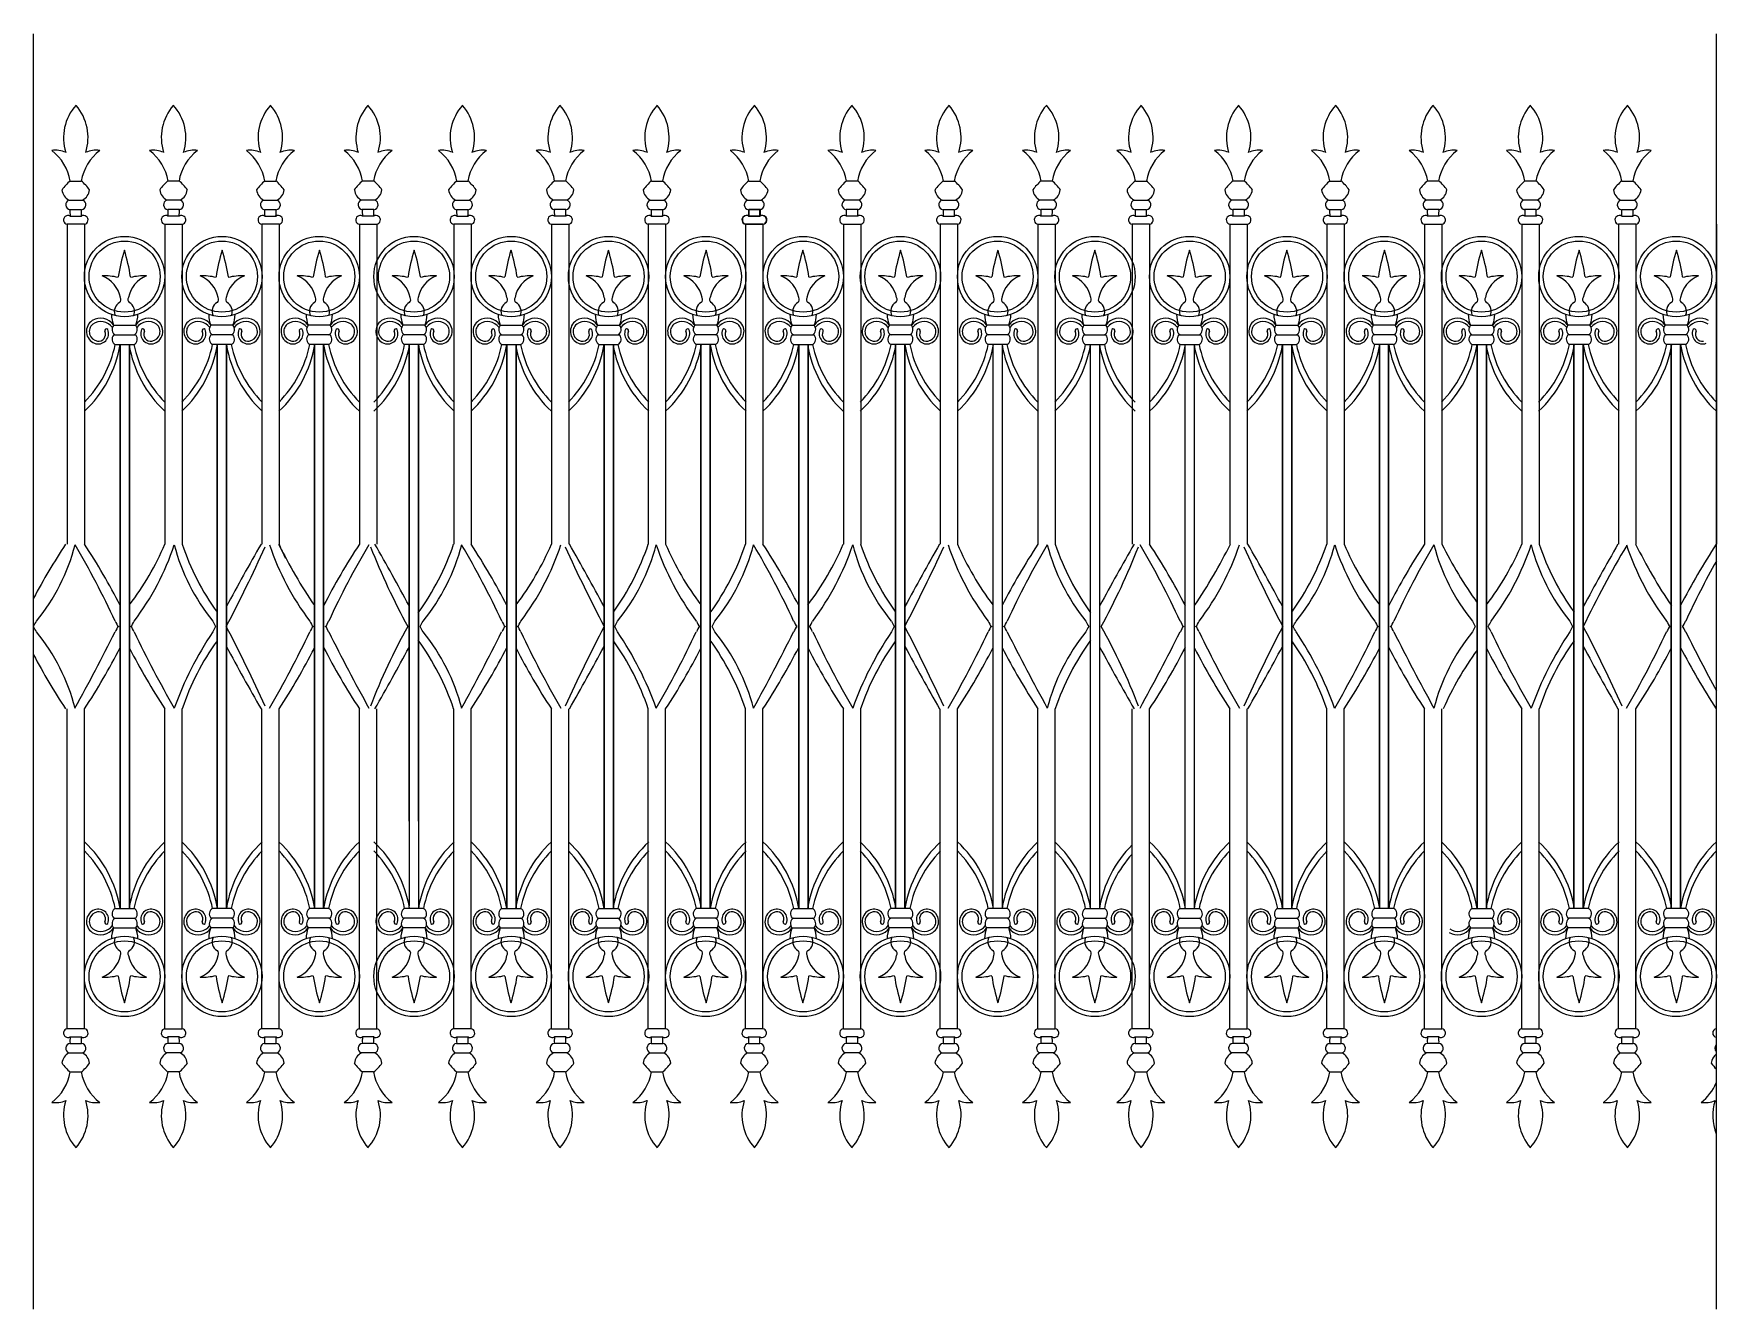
# Model space of a CAD drawing. Extents: x 2810 to 4263, y 1706 to 2808.
import ezdxf

# ---------------------------------------------------------------- set-up
doc = ezdxf.new("R2010")
doc.units = 0
doc.header["$LTSCALE"] = 0.85
doc.header["$MEASUREMENT"] = 0
for name, color, linetype in [('3', 3, 'CONTINUOUS'), ('4', 4, 'CONTINUOUS'), ('7', 7, 'CONTINUOUS')]:
    doc.layers.add(name, color=color, linetype=linetype)

msp = doc.modelspace()

# ---------------------------------------------------------------- linework, layer by layer
at = {"layer": '3'}
for p, q in [((2809.5, 1706.3), (2809.5, 2807.7)), ((4263.2, 1706.3), (4263.2, 2807.7)), ((2841.2, 2680.5), (2850.7, 2680.5)), ((2935.1, 2680.5), (2925.6, 2680.5)), ((3009.2, 2680.5), (3018.7, 2680.5)), ((3103.2, 2680.5), (3093.7, 2680.5)), ((3175.1, 2680.5), (3184.6, 2680.5)), ((3269.1, 2680.5), (3259.6, 2680.5)), ((3343.2, 2680.5), (3352.7, 2680.5)), ((3427.3, 2680.5), (3436.8, 2680.5)), ((3521.2, 2680.5), (3511.7, 2680.5)), ((3595.4, 2680.5), (3604.9, 2680.5)), ((3689.3, 2680.5), (3679.8, 2680.5)), ((3761.3, 2680.5), (3770.8, 2680.5)), ((3855.2, 2680.5), (3845.7, 2680.5)), ((3929.4, 2680.5), (3938.9, 2680.5)), ((4023.3, 2680.5), (4013.8, 2680.5)), ((4107.4, 2680.5), (4097.9, 2680.5)), ((4181.5, 2680.5), (4191, 2680.5)), ((2840.1, 2664), (2851.8, 2664)), ((2936.2, 2664), (2924.5, 2664)), ((3008.1, 2664), (3019.8, 2664)), ((3104.3, 2664), (3092.6, 2664)), ((3174, 2664), (3185.7, 2664)), ((3270.2, 2664), (3258.5, 2664)), ((3342.1, 2664), (3353.8, 2664)), ((3426.2, 2664), (3437.9, 2664)), ((3522.3, 2664), (3510.6, 2664)), ((3594.3, 2664), (3606, 2664)), ((3690.4, 2664), (3678.7, 2664)), ((3760.2, 2664), (3771.9, 2664)), ((3856.3, 2664), (3844.6, 2664)), ((3928.3, 2664), (3940, 2664)), ((4024.4, 2664), (4012.7, 2664)), ((4108.5, 2664), (4096.8, 2664)), ((4180.4, 2664), (4192.1, 2664)), ((2840.9, 2655.8), (2850.9, 2655.8)), ((2841, 2650.3), (2850.8, 2650.3)), ((2935.4, 2655.8), (2925.4, 2655.8)), ((2935.2, 2650.3), (2925.5, 2650.3)), ((3009, 2655.8), (3019, 2655.8)), ((3009.1, 2650.3), (3018.9, 2650.3)), ((3103.4, 2655.8), (3093.4, 2655.8)), ((3103.3, 2650.3), (3093.6, 2650.3)), ((3174.9, 2655.8), (3184.9, 2655.8)), ((3175, 2650.3), (3184.8, 2650.3)), ((3269.3, 2655.8), (3259.3, 2655.8)), ((3269.2, 2650.3), (3259.5, 2650.3)), ((3343, 2655.8), (3353, 2655.8)), ((3343.1, 2650.3), (3352.9, 2650.3)), ((3427, 2655.8), (3437, 2655.8)), ((3427.1, 2650.3), (3436.9, 2650.3)), ((3437.4, 2655.8), (3427.4, 2655.8)), ((3437.3, 2650.3), (3427.6, 2650.3)), ((3521.5, 2655.8), (3511.5, 2655.8)), ((3521.4, 2650.3), (3511.6, 2650.3)), ((3595.1, 2655.8), (3605.1, 2655.8)), ((3595.2, 2650.3), (3605, 2650.3)), ((3689.6, 2655.8), (3679.6, 2655.8)), ((3689.4, 2650.3), (3679.7, 2650.3)), ((3761, 2655.8), (3771, 2655.8)), ((3761.1, 2650.3), (3770.9, 2650.3)), ((3855.5, 2655.8), (3845.5, 2655.8)), ((3855.3, 2650.3), (3845.6, 2650.3)), ((3929.1, 2655.8), (3939.1, 2655.8)), ((3929.2, 2650.3), (3939, 2650.3)), ((4023.6, 2655.8), (4013.6, 2655.8)), ((4023.4, 2650.3), (4013.7, 2650.3)), ((4107.6, 2655.8), (4097.6, 2655.8)), ((4107.5, 2650.3), (4097.7, 2650.3)), ((4181.2, 2655.8), (4191.2, 2655.8)), ((4181.4, 2650.3), (4191.1, 2650.3)), ((2878.6, 2556), (2897.6, 2556)), ((2878.6, 2547.7), (2897.6, 2547.7)), ((2880.1, 2547.7), (2896.2, 2547.7)), ((2981.7, 2556), (2962.7, 2556)), ((2981.7, 2547.7), (2962.7, 2547.7)), ((2980.3, 2547.7), (2964.1, 2547.7)), ((3065.7, 2556), (3046.7, 2556)), ((3065.7, 2547.7), (3046.7, 2547.7)), ((3064.3, 2547.7), (3048.1, 2547.7)), ((3147.6, 2556), (3128.6, 2556)), ((3147.6, 2547.7), (3128.6, 2547.7)), ((3146.2, 2547.7), (3130, 2547.7)), ((3212.6, 2556), (3231.6, 2556)), ((3212.6, 2547.7), (3231.6, 2547.7)), ((3214, 2547.7), (3230.2, 2547.7)), ((3296.7, 2556), (3315.7, 2556)), ((3296.7, 2547.7), (3315.7, 2547.7)), ((3298.1, 2547.7), (3314.2, 2547.7)), ((3399.7, 2556), (3380.7, 2556)), ((3399.7, 2547.7), (3380.7, 2547.7)), ((3398.3, 2547.7), (3382.1, 2547.7)), ((3464.7, 2556), (3483.8, 2556)), ((3464.7, 2547.7), (3483.8, 2547.7)), ((3466.2, 2547.7), (3482.3, 2547.7)), ((3567.8, 2556), (3548.8, 2556)), ((3567.8, 2547.7), (3548.8, 2547.7)), ((3566.4, 2547.7), (3550.2, 2547.7)), ((3651.9, 2556), (3632.8, 2556)), ((3651.9, 2547.7), (3632.8, 2547.7)), ((3650.4, 2547.7), (3634.3, 2547.7)), ((3716.9, 2556), (3735.9, 2556)), ((3716.9, 2547.7), (3735.9, 2547.7)), ((3718.3, 2547.7), (3734.5, 2547.7)), ((3798.7, 2556), (3817.7, 2556)), ((3798.7, 2547.7), (3817.7, 2547.7)), ((3800.2, 2547.7), (3816.3, 2547.7)), ((3882.8, 2556), (3901.8, 2556)), ((3882.8, 2547.7), (3901.8, 2547.7)), ((3884.2, 2547.7), (3900.4, 2547.7)), ((3985.8, 2556), (3966.8, 2556)), ((3985.8, 2547.7), (3966.8, 2547.7)), ((3984.4, 2547.7), (3968.3, 2547.7)), ((4050.9, 2556), (4069.9, 2556)), ((4050.9, 2547.7), (4069.9, 2547.7)), ((4052.3, 2547.7), (4068.5, 2547.7)), ((4153.9, 2556), (4134.9, 2556)), ((4153.9, 2547.7), (4134.9, 2547.7)), ((4152.5, 2547.7), (4136.3, 2547.7)), ((4238, 2556), (4219, 2556)), ((4238, 2547.7), (4219, 2547.7)), ((4236.5, 2547.7), (4220.4, 2547.7)), ((2880.1, 2539.3), (2896.2, 2539.3)), ((2884.3, 2127.9), (2884.3, 2539.3)), ((2884.3, 2539.3), (2884.3, 2127.9)), ((2892.3, 2127.9), (2892.3, 2539.3)), ((2892.3, 2539.3), (2892.3, 2127.9)), ((2980.3, 2539.3), (2964.1, 2539.3)), ((2968, 2539.3), (2968, 2127.9)), ((2968, 2127.9), (2968, 2539.3)), ((2976, 2539.3), (2976, 2127.9)), ((2976, 2127.9), (2976, 2539.3)), ((3064.3, 2539.3), (3048.1, 2539.3)), ((3052, 2539.3), (3052, 2127.9)), ((3052, 2127.9), (3052, 2539.3)), ((3060, 2539.3), (3060, 2127.9)), ((3060, 2127.9), (3060, 2539.3)), ((3146.2, 2539.3), (3130, 2539.3)), ((3133.9, 2539.3), (3133.9, 2054.7)), ((3133.9, 2127.9), (3133.9, 2539.3)), ((3141.9, 2539.3), (3141.9, 2052.4)), ((3141.9, 2127.9), (3141.9, 2539.3)), ((3214, 2539.3), (3230.2, 2539.3)), ((3218.3, 2127.9), (3218.3, 2539.3)), ((3218.3, 2539.3), (3218.3, 2127.9)), ((3226.3, 2127.9), (3226.3, 2539.3)), ((3226.3, 2539.3), (3226.3, 2127.9)), ((3298.1, 2539.3), (3314.2, 2539.3)), ((3302.4, 2127.9), (3302.4, 2539.3)), ((3302.4, 2539.3), (3302.4, 2127.9)), ((3310.4, 2127.9), (3310.4, 2539.3)), ((3310.4, 2539.3), (3310.4, 2127.9)), ((3398.3, 2539.3), (3382.1, 2539.3)), ((3386, 2539.3), (3386, 2127.9)), ((3386, 2127.9), (3386, 2539.3)), ((3394, 2539.3), (3394, 2127.9)), ((3394, 2127.9), (3394, 2539.3)), ((3466.2, 2539.3), (3482.3, 2539.3)), ((3470.5, 2539.3), (3470.5, 2127.9)), ((3470.5, 2127.9), (3470.5, 2539.3)), ((3478.5, 2539.3), (3478.5, 2127.9)), ((3478.5, 2127.9), (3478.5, 2539.3)), ((3566.4, 2539.3), (3550.2, 2539.3)), ((3554.1, 2539.3), (3554.1, 2127.9)), ((3554.1, 2127.9), (3554.1, 2539.3)), ((3562.1, 2539.3), (3562.1, 2127.9)), ((3562.1, 2127.9), (3562.1, 2539.3)), ((3650.4, 2539.3), (3634.3, 2539.3)), ((3638.1, 2539.3), (3638.1, 2052.4)), ((3646.1, 2539.3), (3646.1, 2052.4)), ((3718.3, 2539.3), (3734.5, 2539.3)), ((3722.6, 2052.4), (3722.6, 2539.3)), ((3730.6, 2052.4), (3730.6, 2539.3)), ((3800.2, 2539.3), (3816.3, 2539.3)), ((3804.4, 2052.4), (3804.4, 2539.3)), ((3812.4, 2052.4), (3812.4, 2539.3)), ((3884.2, 2539.3), (3900.4, 2539.3)), ((3888.5, 2127.9), (3888.5, 2539.3)), ((3888.5, 2539.3), (3888.5, 2127.9)), ((3896.5, 2127.9), (3896.5, 2539.3)), ((3896.5, 2539.3), (3896.5, 2127.9)), ((3984.4, 2539.3), (3968.3, 2539.3)), ((3972.1, 2539.3), (3972.1, 2127.9)), ((3972.1, 2127.9), (3972.1, 2539.3)), ((3980.1, 2539.3), (3980.1, 2127.9)), ((3980.1, 2127.9), (3980.1, 2539.3)), ((4052.3, 2539.3), (4068.5, 2539.3)), ((4056.6, 2127.9), (4056.6, 2539.3)), ((4056.6, 2539.3), (4056.6, 2127.9)), ((4064.6, 2127.9), (4064.6, 2539.3)), ((4064.6, 2539.3), (4064.6, 2127.9)), ((4152.5, 2539.3), (4136.3, 2539.3)), ((4140.2, 2539.3), (4140.2, 2127.9)), ((4140.2, 2127.9), (4140.2, 2539.3)), ((4148.2, 2539.3), (4148.2, 2127.9)), ((4148.2, 2127.9), (4148.2, 2539.3)), ((4236.5, 2539.3), (4220.4, 2539.3)), ((4224.3, 2539.3), (4224.3, 2127.9)), ((4224.3, 2127.9), (4224.3, 2539.3)), ((4232.3, 2539.3), (4232.3, 2127.9)), ((4232.3, 2127.9), (4232.3, 2539.3)), ((2884.3, 2052.4), (2884.3, 2463.8)), ((2884.3, 2463.8), (2884.3, 2052.4)), ((2892.3, 2052.4), (2892.3, 2463.8)), ((2892.3, 2463.8), (2892.3, 2052.4)), ((2968, 2463.8), (2968, 2052.4)), ((2968, 2052.4), (2968, 2463.8)), ((2976, 2463.8), (2976, 2052.4)), ((2976, 2052.4), (2976, 2463.8)), ((3052, 2463.8), (3052, 2052.4)), ((3052, 2052.4), (3052, 2463.8)), ((3060, 2463.8), (3060, 2052.4)), ((3060, 2052.4), (3060, 2463.8)), ((3218.3, 2052.4), (3218.3, 2463.8)), ((3218.3, 2463.8), (3218.3, 2052.4)), ((3226.3, 2052.4), (3226.3, 2463.8)), ((3226.3, 2463.8), (3226.3, 2052.4)), ((3302.4, 2052.4), (3302.4, 2463.8)), ((3302.4, 2463.8), (3302.4, 2052.4)), ((3310.4, 2052.4), (3310.4, 2463.8)), ((3310.4, 2463.8), (3310.4, 2052.4)), ((3386, 2463.8), (3386, 2052.4)), ((3386, 2052.4), (3386, 2463.8)), ((3394, 2463.8), (3394, 2052.4)), ((3394, 2052.4), (3394, 2463.8)), ((3470.5, 2052.4), (3470.5, 2463.8)), ((3470.5, 2463.8), (3470.5, 2052.4)), ((3478.5, 2052.4), (3478.5, 2463.8)), ((3478.5, 2463.8), (3478.5, 2052.4)), ((3554.1, 2463.8), (3554.1, 2052.4)), ((3554.1, 2052.4), (3554.1, 2463.8)), ((3562.1, 2463.8), (3562.1, 2052.4)), ((3562.1, 2052.4), (3562.1, 2463.8)), ((3888.5, 2052.4), (3888.5, 2463.8)), ((3888.5, 2463.8), (3888.5, 2052.4)), ((3896.5, 2052.4), (3896.5, 2463.8)), ((3896.5, 2463.8), (3896.5, 2052.4)), ((3972.1, 2463.8), (3972.1, 2052.4)), ((3972.1, 2052.4), (3972.1, 2463.8)), ((3980.1, 2463.8), (3980.1, 2052.4)), ((3980.1, 2052.4), (3980.1, 2463.8)), ((4056.6, 2052.4), (4056.6, 2463.8)), ((4056.6, 2463.8), (4056.6, 2052.4)), ((4064.6, 2052.4), (4064.6, 2463.8)), ((4064.6, 2463.8), (4064.6, 2052.4)), ((4140.2, 2463.8), (4140.2, 2052.4)), ((4140.2, 2052.4), (4140.2, 2463.8)), ((4148.2, 2463.8), (4148.2, 2052.4)), ((4148.2, 2052.4), (4148.2, 2463.8)), ((4224.3, 2463.8), (4224.3, 2052.4)), ((4224.3, 2052.4), (4224.3, 2463.8)), ((4232.3, 2463.8), (4232.3, 2052.4)), ((4232.3, 2052.4), (4232.3, 2463.8)), ((2880.1, 2052.4), (2896.2, 2052.4)), ((2980.3, 2052.4), (2964.1, 2052.4)), ((3064.3, 2052.4), (3048.1, 2052.4)), ((3146.2, 2052.4), (3130, 2052.4)), ((3214, 2052.4), (3230.2, 2052.4)), ((3298.1, 2052.4), (3314.2, 2052.4)), ((3398.3, 2052.4), (3382.1, 2052.4)), ((3466.2, 2052.4), (3482.3, 2052.4)), ((3566.4, 2052.4), (3550.2, 2052.4)), ((3650.4, 2052.4), (3634.3, 2052.4)), ((3718.3, 2052.4), (3734.5, 2052.4)), ((3800.2, 2052.4), (3816.3, 2052.4)), ((3884.2, 2052.4), (3900.4, 2052.4)), ((3984.4, 2052.4), (3968.3, 2052.4)), ((4052.3, 2052.4), (4068.5, 2052.4)), ((4152.5, 2052.4), (4136.3, 2052.4)), ((4236.5, 2052.4), (4220.4, 2052.4)), ((2878.6, 2044), (2897.6, 2044)), ((2878.6, 2035.7), (2897.6, 2035.7)), ((2880.1, 2044), (2896.2, 2044)), ((2981.7, 2044), (2962.7, 2044)), ((2981.7, 2035.7), (2962.7, 2035.7)), ((2980.3, 2044), (2964.1, 2044)), ((3065.7, 2044), (3046.7, 2044)), ((3065.7, 2035.7), (3046.7, 2035.7)), ((3064.3, 2044), (3048.1, 2044)), ((3147.6, 2044), (3128.6, 2044)), ((3147.6, 2035.7), (3128.6, 2035.7)), ((3146.2, 2044), (3130, 2044)), ((3212.6, 2044), (3231.6, 2044)), ((3212.6, 2035.7), (3231.6, 2035.7)), ((3214, 2044), (3230.2, 2044)), ((3296.7, 2044), (3315.7, 2044)), ((3296.7, 2035.7), (3315.7, 2035.7)), ((3298.1, 2044), (3314.2, 2044)), ((3399.7, 2044), (3380.7, 2044)), ((3399.7, 2035.7), (3380.7, 2035.7)), ((3398.3, 2044), (3382.1, 2044)), ((3464.7, 2044), (3483.8, 2044)), ((3464.7, 2035.7), (3483.8, 2035.7)), ((3466.2, 2044), (3482.3, 2044)), ((3567.8, 2044), (3548.8, 2044)), ((3567.8, 2035.7), (3548.8, 2035.7)), ((3566.4, 2044), (3550.2, 2044)), ((3651.9, 2044), (3632.8, 2044)), ((3651.9, 2035.7), (3632.8, 2035.7)), ((3650.4, 2044), (3634.3, 2044)), ((3716.9, 2044), (3735.9, 2044)), ((3716.9, 2035.7), (3735.9, 2035.7)), ((3718.3, 2044), (3734.5, 2044)), ((3798.7, 2044), (3817.7, 2044)), ((3798.7, 2035.7), (3817.7, 2035.7)), ((3800.2, 2044), (3816.3, 2044)), ((3882.8, 2044), (3901.8, 2044)), ((3882.8, 2035.7), (3901.8, 2035.7)), ((3884.2, 2044), (3900.4, 2044)), ((3985.8, 2044), (3966.8, 2044)), ((3985.8, 2035.7), (3966.8, 2035.7)), ((3984.4, 2044), (3968.3, 2044)), ((4050.9, 2044), (4069.9, 2044)), ((4050.9, 2035.7), (4069.9, 2035.7)), ((4052.3, 2044), (4068.5, 2044)), ((4153.9, 2044), (4134.9, 2044)), ((4153.9, 2035.7), (4134.9, 2035.7)), ((4152.5, 2044), (4136.3, 2044)), ((4238, 2044), (4219, 2044)), ((4238, 2035.7), (4219, 2035.7)), ((4236.5, 2044), (4220.4, 2044)), ((2840.9, 1935.9), (2850.9, 1935.9)), ((2841, 1941.5), (2850.8, 1941.5)), ((2935.4, 1935.9), (2925.4, 1935.9)), ((2935.2, 1941.5), (2925.5, 1941.5)), ((3009, 1935.9), (3019, 1935.9)), ((3009.1, 1941.5), (3018.9, 1941.5)), ((3103.4, 1935.9), (3093.4, 1935.9)), ((3103.3, 1941.5), (3093.6, 1941.5)), ((3174.9, 1935.9), (3184.9, 1935.9)), ((3175, 1941.5), (3184.8, 1941.5)), ((3269.3, 1935.9), (3259.3, 1935.9)), ((3269.2, 1941.5), (3259.5, 1941.5)), ((3343, 1935.9), (3353, 1935.9)), ((3343.1, 1941.5), (3352.9, 1941.5)), ((3427, 1935.9), (3437, 1935.9)), ((3427.1, 1941.5), (3436.9, 1941.5)), ((3521.5, 1935.9), (3511.5, 1935.9)), ((3521.4, 1941.5), (3511.6, 1941.5)), ((3595.1, 1935.9), (3605.1, 1935.9)), ((3595.2, 1941.5), (3605, 1941.5)), ((3689.6, 1935.9), (3679.6, 1935.9)), ((3689.4, 1941.5), (3679.7, 1941.5)), ((3761, 1935.9), (3771, 1935.9)), ((3761.1, 1941.5), (3770.9, 1941.5)), ((3855.5, 1935.9), (3845.5, 1935.9)), ((3855.3, 1941.5), (3845.6, 1941.5)), ((3929.1, 1935.9), (3939.1, 1935.9)), ((3929.2, 1941.5), (3939, 1941.5)), ((4023.6, 1935.9), (4013.6, 1935.9)), ((4023.4, 1941.5), (4013.7, 1941.5)), ((4107.6, 1935.9), (4097.6, 1935.9)), ((4107.5, 1941.5), (4097.7, 1941.5)), ((4181.2, 1935.9), (4191.2, 1935.9)), ((4181.4, 1941.5), (4191.1, 1941.5)), ((2840.1, 1927.7), (2851.8, 1927.7)), ((2936.2, 1927.7), (2924.5, 1927.7)), ((3008.1, 1927.7), (3019.8, 1927.7)), ((3104.3, 1927.7), (3092.6, 1927.7)), ((3174, 1927.7), (3185.7, 1927.7)), ((3270.2, 1927.7), (3258.5, 1927.7)), ((3342.1, 1927.7), (3353.8, 1927.7)), ((3426.2, 1927.7), (3437.9, 1927.7)), ((3522.3, 1927.7), (3510.6, 1927.7)), ((3594.3, 1927.7), (3606, 1927.7)), ((3690.4, 1927.7), (3678.7, 1927.7)), ((3760.2, 1927.7), (3771.9, 1927.7)), ((3856.3, 1927.7), (3844.6, 1927.7)), ((3928.3, 1927.7), (3940, 1927.7)), ((4024.4, 1927.7), (4012.7, 1927.7)), ((4108.5, 1927.7), (4096.8, 1927.7)), ((4180.4, 1927.7), (4192.1, 1927.7)), ((2841.2, 1911.2), (2850.7, 1911.2)), ((2935.1, 1911.2), (2925.6, 1911.2)), ((3009.2, 1911.2), (3018.7, 1911.2)), ((3103.2, 1911.2), (3093.7, 1911.2)), ((3175.1, 1911.2), (3184.6, 1911.2)), ((3269.1, 1911.2), (3259.6, 1911.2)), ((3343.2, 1911.2), (3352.7, 1911.2)), ((3427.3, 1911.2), (3436.8, 1911.2)), ((3521.2, 1911.2), (3511.7, 1911.2)), ((3595.4, 1911.2), (3604.9, 1911.2)), ((3689.3, 1911.2), (3679.8, 1911.2)), ((3761.3, 1911.2), (3770.8, 1911.2)), ((3855.2, 1911.2), (3845.7, 1911.2)), ((3929.4, 1911.2), (3938.9, 1911.2)), ((4023.3, 1911.2), (4013.8, 1911.2)), ((4107.4, 1911.2), (4097.9, 1911.2)), ((4181.5, 1911.2), (4191, 1911.2))]:
    msp.add_line(p, q, dxfattribs=at)
for centre, radius in [((2888.1, 2598), 34.7), ((2972.2, 2598), 34.7), ((3056.2, 2598), 34.7), ((3138.1, 2598), 34.7), ((3222.1, 2598), 34.7), ((3306.2, 2598), 34.7), ((3390.2, 2598), 34.7), ((3474.3, 2598), 34.7), ((3558.3, 2598), 34.7), ((3642.3, 2598), 34.7), ((3726.4, 2598), 34.7), ((3808.2, 2598), 34.7), ((3892.3, 2598), 34.7), ((3976.3, 2598), 34.7), ((4060.4, 2598), 34.7), ((4144.4, 2598), 34.7), ((4228.5, 2598), 34.7), ((2888.1, 2598), 30.7), ((2972.2, 2598), 30.7), ((3056.2, 2598), 30.7), ((3138.1, 2598), 30.7), ((3222.1, 2598), 30.7), ((3306.2, 2598), 30.7), ((3390.2, 2598), 30.7), ((3474.3, 2598), 30.7), ((3558.3, 2598), 30.7), ((3642.3, 2598), 30.7), ((3726.4, 2598), 30.7), ((3808.2, 2598), 30.7), ((3892.3, 2598), 30.7), ((3976.3, 2598), 30.7), ((4060.4, 2598), 30.7), ((4144.4, 2598), 30.7), ((4228.5, 2598), 30.7), ((2888.1, 1993.7), 34.7), ((2888.1, 1993.7), 30.7), ((2972.2, 1993.7), 34.7), ((2972.2, 1993.7), 30.7), ((3056.2, 1993.7), 34.7), ((3056.2, 1993.7), 30.7), ((3138.1, 1993.7), 34.7), ((3138.1, 1993.7), 30.7), ((3222.1, 1993.7), 34.7), ((3222.1, 1993.7), 30.7), ((3306.2, 1993.7), 34.7), ((3306.2, 1993.7), 30.7), ((3390.2, 1993.7), 34.7), ((3390.2, 1993.7), 30.7), ((3474.3, 1993.7), 34.7), ((3474.3, 1993.7), 30.7), ((3558.3, 1993.7), 34.7), ((3558.3, 1993.7), 30.7), ((3642.3, 1993.7), 34.7), ((3642.3, 1993.7), 30.7), ((3726.4, 1993.7), 34.7), ((3726.4, 1993.7), 30.7), ((3808.2, 1993.7), 34.7), ((3808.2, 1993.7), 30.7), ((3892.3, 1993.7), 34.7), ((3892.3, 1993.7), 30.7), ((3976.3, 1993.7), 34.7), ((3976.3, 1993.7), 30.7), ((4060.4, 1993.7), 34.7), ((4060.4, 1993.7), 30.7), ((4144.4, 1993.7), 34.7), ((4144.4, 1993.7), 30.7), ((4228.5, 1993.7), 34.7), ((4228.5, 1993.7), 30.7)]:
    msp.add_circle(centre, radius, dxfattribs=at)
for centre, radius, start, end in [((3035.7, 2574.8), 154.8, 162.7315, 171.5034), ((2740.1, 2574.8), 154.8, 8.4966, 17.2685), ((3120.2, 2574.8), 154.8, 162.7315, 171.5034), ((2824.6, 2574.8), 154.8, 8.4966, 17.2685), ((3204.2, 2574.8), 154.8, 162.7315, 171.5034), ((2908.6, 2574.8), 154.8, 8.4966, 17.2685), ((3286.1, 2574.8), 154.8, 162.7315, 171.5034), ((2990.5, 2574.8), 154.8, 8.4966, 17.2685), ((3369.7, 2574.8), 154.8, 162.7315, 171.5034), ((3074.1, 2574.8), 154.8, 8.4966, 17.2685), ((3453.8, 2574.8), 154.8, 162.7315, 171.5034), ((3158.2, 2574.8), 154.8, 8.4966, 17.2685), ((3538.2, 2574.8), 154.8, 162.7315, 171.5034), ((3242.6, 2574.8), 154.8, 8.4966, 17.2685), ((3621.8, 2574.8), 154.8, 162.7315, 171.5034), ((3326.2, 2574.8), 154.8, 8.4966, 17.2685), ((3706.3, 2574.8), 154.8, 162.7315, 171.5034), ((3410.7, 2574.8), 154.8, 8.4966, 17.2685), ((3790.4, 2574.8), 154.8, 162.7315, 171.5034), ((3494.8, 2574.8), 154.8, 8.4966, 17.2685), ((3874, 2574.8), 154.8, 162.7315, 171.5034), ((3578.4, 2574.8), 154.8, 8.4966, 17.2685), ((3955.8, 2574.8), 154.8, 162.7315, 171.5034), ((3660.2, 2574.8), 154.8, 8.4966, 17.2685), ((4039.9, 2574.8), 154.8, 162.7315, 171.5034), ((3744.3, 2574.8), 154.8, 8.4966, 17.2685), ((4124.3, 2574.8), 154.8, 162.7315, 171.5034), ((3828.7, 2574.8), 154.8, 8.4966, 17.2685), ((4208, 2574.8), 154.8, 162.7315, 171.5034), ((3912.4, 2574.8), 154.8, 8.4966, 17.2685), ((4292.4, 2574.8), 154.8, 162.7315, 171.5034), ((3996.8, 2574.8), 154.8, 8.4966, 17.2685), ((4376.5, 2574.8), 154.8, 162.7315, 171.5034), ((4080.9, 2574.8), 154.8, 8.4966, 17.2685), ((2871.4, 2552.8), 45.8, 75.8221, 93.3039), ((2860.1, 2575.4), 24.7, 10.3218, 69.4563), ((2915.7, 2575.4), 24.7, 110.5437, 169.6782), ((2904.4, 2552.8), 45.8, 86.6961, 104.1779), ((2955.9, 2552.8), 45.8, 75.8221, 93.3039), ((2944.6, 2575.4), 24.7, 10.3218, 69.4563), ((3000.2, 2575.4), 24.7, 110.5437, 169.6782), ((2988.9, 2552.8), 45.8, 86.6961, 104.1779), ((3039.9, 2552.8), 45.8, 75.8221, 93.3039), ((3028.6, 2575.4), 24.7, 10.3218, 69.4563), ((3084.2, 2575.4), 24.7, 110.5437, 169.6782), ((3072.9, 2552.8), 45.8, 86.6961, 104.1779), ((3121.8, 2552.8), 45.8, 75.8221, 93.3039), ((3110.5, 2575.4), 24.7, 10.3218, 69.4563), ((3166.1, 2575.4), 24.7, 110.5437, 169.6782), ((3154.8, 2552.8), 45.8, 86.6961, 104.1779), ((3205.4, 2552.8), 45.8, 75.8221, 93.3039), ((3194.1, 2575.4), 24.7, 10.3218, 69.4563), ((3249.7, 2575.4), 24.7, 110.5437, 169.6782), ((3238.4, 2552.8), 45.8, 86.6961, 104.1779), ((3289.5, 2552.8), 45.8, 75.8221, 93.3039), ((3278.2, 2575.4), 24.7, 10.3218, 69.4563), ((3333.7, 2575.4), 24.7, 110.5437, 169.6782), ((3322.5, 2552.8), 45.8, 86.6961, 104.1779), ((3373.9, 2552.8), 45.8, 75.8221, 93.3039), ((3362.6, 2575.4), 24.7, 10.3218, 69.4563), ((3418.2, 2575.4), 24.7, 110.5437, 169.6782), ((3406.9, 2552.8), 45.8, 86.6961, 104.1779), ((3457.6, 2552.8), 45.8, 75.8221, 93.3039), ((3446.3, 2575.4), 24.7, 10.3218, 69.4563), ((3501.8, 2575.4), 24.7, 110.5437, 169.6782), ((3490.5, 2552.8), 45.8, 86.6961, 104.1779), ((3542, 2552.8), 45.8, 75.8221, 93.3039), ((3530.7, 2575.4), 24.7, 10.3218, 69.4563), ((3586.3, 2575.4), 24.7, 110.5437, 169.6782), ((3575, 2552.8), 45.8, 86.6961, 104.1779), ((3626.1, 2552.8), 45.8, 75.8221, 93.3039), ((3614.8, 2575.4), 24.7, 10.3218, 69.4563), ((3670.3, 2575.4), 24.7, 110.5437, 169.6782), ((3659, 2552.8), 45.8, 86.6961, 104.1779), ((3709.7, 2552.8), 45.8, 75.8221, 93.3039), ((3698.4, 2575.4), 24.7, 10.3218, 69.4563), ((3754, 2575.4), 24.7, 110.5437, 169.6782), ((3742.7, 2552.8), 45.8, 86.6961, 104.1779), ((3791.5, 2552.8), 45.8, 75.8221, 93.3039), ((3780.2, 2575.4), 24.7, 10.3218, 69.4563), ((3835.8, 2575.4), 24.7, 110.5437, 169.6782), ((3824.5, 2552.8), 45.8, 86.6961, 104.1779), ((3875.6, 2552.8), 45.8, 75.8221, 93.3039), ((3864.3, 2575.4), 24.7, 10.3218, 69.4563), ((3919.9, 2575.4), 24.7, 110.5437, 169.6782), ((3908.6, 2552.8), 45.8, 86.6961, 104.1779), ((3960, 2552.8), 45.8, 75.8221, 93.3039), ((3948.7, 2575.4), 24.7, 10.3218, 69.4563), ((4004.3, 2575.4), 24.7, 110.5437, 169.6782), ((3993, 2552.8), 45.8, 86.6961, 104.1779), ((4043.7, 2552.8), 45.8, 75.8221, 93.3039), ((4032.4, 2575.4), 24.7, 10.3218, 69.4563), ((4088, 2575.4), 24.7, 110.5437, 169.6782), ((4076.7, 2552.8), 45.8, 86.6961, 104.1779), ((4128.1, 2552.8), 45.8, 75.8221, 93.3039), ((4116.8, 2575.4), 24.7, 10.3218, 69.4563), ((4172.4, 2575.4), 24.7, 110.5437, 169.6782), ((4161.1, 2552.8), 45.8, 86.6961, 104.1779), ((4212.2, 2552.8), 45.8, 75.8221, 93.3039), ((4200.9, 2575.4), 24.7, 10.3218, 69.4563), ((4256.5, 2575.4), 24.7, 110.5437, 169.6782), ((4245.2, 2552.8), 45.8, 86.6961, 104.1779), ((2888.2, 2567.8), 9.01, 119.7528, 197.9244), ((2881.6, 2578.1), 3.26, 310.6356, 31.408), ((2894.2, 2578.1), 3.26, 148.592, 229.3644), ((2887.8, 2568), 8.81, 333.5884, 60.4728), ((2972.5, 2568), 8.81, 119.5272, 206.4116), ((2966.1, 2578.1), 3.26, 310.6356, 31.408), ((2978.7, 2578.1), 3.26, 148.592, 229.3644), ((2972.1, 2567.8), 9.01, 342.0756, 60.2472), ((3056.6, 2568), 8.81, 119.5272, 206.4116), ((3050.1, 2578.1), 3.26, 310.6356, 31.408), ((3062.7, 2578.1), 3.26, 148.592, 229.3644), ((3056.1, 2567.8), 9.01, 342.0756, 60.2472), ((3138.4, 2568), 8.81, 119.5272, 206.4116), ((3132, 2578.1), 3.26, 310.6356, 31.408), ((3144.6, 2578.1), 3.26, 148.592, 229.3644), ((3138, 2567.8), 9.01, 342.0756, 60.2472), ((3222.2, 2567.8), 9.01, 119.7528, 197.9244), ((3215.6, 2578.1), 3.26, 310.6356, 31.408), ((3228.2, 2578.1), 3.26, 148.592, 229.3644), ((3221.8, 2568), 8.81, 333.5884, 60.4728), ((3306.2, 2567.8), 9.01, 119.7528, 197.9244), ((3299.7, 2578.1), 3.26, 310.6356, 31.408), ((3312.3, 2578.1), 3.26, 148.592, 229.3644), ((3305.8, 2568), 8.81, 333.5884, 60.4728), ((3390.6, 2568), 8.81, 119.5272, 206.4116), ((3384.1, 2578.1), 3.26, 310.6356, 31.408), ((3396.7, 2578.1), 3.26, 148.592, 229.3644), ((3390.1, 2567.8), 9.01, 342.0756, 60.2472), ((3474.3, 2567.8), 9.01, 119.7528, 197.9244), ((3467.7, 2578.1), 3.26, 310.6356, 31.408), ((3480.4, 2578.1), 3.26, 148.592, 229.3644), ((3473.9, 2568), 8.81, 333.5884, 60.4728), ((3558.7, 2568), 8.81, 119.5272, 206.4116), ((3552.2, 2578.1), 3.26, 310.6356, 31.408), ((3564.8, 2578.1), 3.26, 148.592, 229.3644), ((3558.2, 2567.8), 9.01, 342.0756, 60.2472), ((3642.7, 2568), 8.81, 119.5272, 206.4116), ((3636.2, 2578.1), 3.26, 310.6356, 31.408), ((3648.9, 2578.1), 3.26, 148.592, 229.3644), ((3642.3, 2567.8), 9.01, 342.0756, 60.2472), ((3726.5, 2567.8), 9.01, 119.7528, 197.9244), ((3719.9, 2578.1), 3.26, 310.6356, 31.408), ((3732.5, 2578.1), 3.26, 148.592, 229.3644), ((3726, 2568), 8.81, 333.5884, 60.4728), ((3808.3, 2567.8), 9.01, 119.7528, 197.9244), ((3801.7, 2578.1), 3.26, 310.6356, 31.408), ((3814.3, 2578.1), 3.26, 148.592, 229.3644), ((3807.9, 2568), 8.81, 333.5884, 60.4728), ((3892.4, 2567.8), 9.01, 119.7528, 197.9244), ((3885.8, 2578.1), 3.26, 310.6356, 31.408), ((3898.4, 2578.1), 3.26, 148.592, 229.3644), ((3891.9, 2568), 8.81, 333.5884, 60.4728), ((3976.7, 2568), 8.81, 119.5272, 206.4116), ((3970.2, 2578.1), 3.26, 310.6356, 31.408), ((3982.8, 2578.1), 3.26, 148.592, 229.3644), ((3976.2, 2567.8), 9.01, 342.0756, 60.2472), ((4060.5, 2567.8), 9.01, 119.7528, 197.9244), ((4053.9, 2578.1), 3.26, 310.6356, 31.408), ((4066.5, 2578.1), 3.26, 148.592, 229.3644), ((4060, 2568), 8.81, 333.5884, 60.4728), ((4144.8, 2568), 8.81, 119.5272, 206.4116), ((4138.3, 2578.1), 3.26, 310.6356, 31.408), ((4150.9, 2578.1), 3.26, 148.592, 229.3644), ((4144.3, 2567.8), 9.01, 342.0756, 60.2472), ((4228.8, 2568), 8.81, 119.5272, 206.4116), ((4222.4, 2578.1), 3.26, 310.6356, 31.408), ((4235, 2578.1), 3.26, 148.592, 229.3644), ((4228.4, 2567.8), 9.01, 342.0756, 60.2472), ((2866.2, 2550.7), 11.1, 123.2944, 248.2613), ((2867.3, 2548.4), 13.7, 34.1639, 121.6608), ((2867.6, 2546.5), 12.6, 37.0152, 124.0714), ((2908.9, 2548.4), 13.7, 58.3392, 145.8361), ((2908.6, 2546.5), 12.6, 55.9286, 142.9848), ((2910, 2550.7), 11.1, 291.7387, 56.7056), ((2950.3, 2550.7), 11.1, 123.2944, 248.2613), ((2951.4, 2548.4), 13.7, 34.1639, 121.6608), ((2951.7, 2546.5), 12.6, 37.0152, 124.0714), ((2993, 2548.4), 13.7, 58.3392, 145.8361), ((2992.7, 2546.5), 12.6, 55.9286, 142.9848), ((2994.1, 2550.7), 11.1, 291.7387, 56.7056), ((2994.1, 2550.7), 11.1, 291.7387, 56.7056), ((3034.3, 2550.7), 11.1, 123.2944, 248.2613), ((3035.4, 2548.4), 13.7, 34.1639, 121.6608), ((3035.7, 2546.5), 12.6, 37.0152, 124.0714), ((3077, 2548.4), 13.7, 58.3392, 145.8361), ((3076.7, 2546.5), 12.6, 55.9286, 142.9848), ((3078.1, 2550.7), 11.1, 291.7387, 56.7056), ((3116.2, 2550.7), 11.1, 123.2944, 248.2613), ((3117.3, 2548.4), 13.7, 34.1639, 121.6608), ((3117.6, 2546.5), 12.6, 37.0152, 124.0714), ((3158.9, 2548.4), 13.7, 58.3392, 145.8361), ((3158.6, 2546.5), 12.6, 55.9286, 142.9848), ((3160, 2550.7), 11.1, 291.7387, 56.7056), ((3200.2, 2550.7), 11.1, 123.2944, 248.2613), ((3201.3, 2548.4), 13.7, 34.1639, 121.6608), ((3201.6, 2546.5), 12.6, 37.0152, 124.0714), ((3242.9, 2548.4), 13.7, 58.3392, 145.8361), ((3242.6, 2546.5), 12.6, 55.9286, 142.9848), ((3244, 2550.7), 11.1, 291.7387, 56.7056), ((3284.3, 2550.7), 11.1, 123.2944, 248.2613), ((3284.3, 2550.7), 11.1, 123.2944, 248.2613), ((3285.4, 2548.4), 13.7, 34.1639, 121.6608), ((3285.7, 2546.5), 12.6, 37.0152, 124.0714), ((3327, 2548.4), 13.7, 58.3392, 145.8361), ((3326.7, 2546.5), 12.6, 55.9286, 142.9848), ((3328.1, 2550.7), 11.1, 291.7387, 56.7056), ((3368.3, 2550.7), 11.1, 123.2944, 248.2613), ((3369.4, 2548.4), 13.7, 34.1639, 121.6608), ((3369.7, 2546.5), 12.6, 37.0152, 124.0714), ((3411, 2548.4), 13.7, 58.3392, 145.8361), ((3410.7, 2546.5), 12.6, 55.9286, 142.9848), ((3412.1, 2550.7), 11.1, 291.7387, 56.7056), ((3452.4, 2550.7), 11.1, 123.2944, 248.2613), ((3453.4, 2548.4), 13.7, 34.1639, 121.6608), ((3453.8, 2546.5), 12.6, 37.0152, 124.0714), ((3495.1, 2548.4), 13.7, 58.3392, 145.8361), ((3494.8, 2546.5), 12.6, 55.9286, 142.9848), ((3496.1, 2550.7), 11.1, 291.7387, 56.7056), ((3536.4, 2550.7), 11.1, 123.2944, 248.2613), ((3537.5, 2548.4), 13.7, 34.1639, 121.6608), ((3537.8, 2546.5), 12.6, 37.0152, 124.0714), ((3579.1, 2548.4), 13.7, 58.3392, 145.8361), ((3578.8, 2546.5), 12.6, 55.9286, 142.9848), ((3580.2, 2550.7), 11.1, 291.7387, 56.7056), ((3580.2, 2550.7), 11.1, 291.7387, 56.7056), ((3620.4, 2550.7), 11.1, 123.2944, 248.2613), ((3621.5, 2548.4), 13.7, 34.1639, 121.6608), ((3621.8, 2546.5), 12.6, 37.0152, 124.0714), ((3663.2, 2548.4), 13.7, 58.3392, 145.8361), ((3662.8, 2546.5), 12.6, 55.9286, 142.9848), ((3664.2, 2550.7), 11.1, 291.7387, 56.7056), ((3704.5, 2550.7), 11.1, 123.2944, 248.2613), ((3705.6, 2548.4), 13.7, 34.1639, 121.6608), ((3705.9, 2546.5), 12.6, 37.0152, 124.0714), ((3747.2, 2548.4), 13.7, 58.3392, 145.8361), ((3746.9, 2546.5), 12.6, 55.9286, 142.9848), ((3748.3, 2550.7), 11.1, 291.7387, 56.7056), ((3786.3, 2550.7), 11.1, 123.2944, 248.2613), ((3787.4, 2548.4), 13.7, 34.1639, 121.6608), ((3787.7, 2546.5), 12.6, 37.0152, 124.0714), ((3829.1, 2548.4), 13.7, 58.3392, 145.8361), ((3828.7, 2546.5), 12.6, 55.9286, 142.9848), ((3830.1, 2550.7), 11.1, 291.7387, 56.7056), ((3870.4, 2550.7), 11.1, 123.2944, 248.2613), ((3870.4, 2550.7), 11.1, 123.2944, 248.2613), ((3871.5, 2548.4), 13.7, 34.1639, 121.6608), ((3871.8, 2546.5), 12.6, 37.0152, 124.0714), ((3913.1, 2548.4), 13.7, 58.3392, 145.8361), ((3912.8, 2546.5), 12.6, 55.9286, 142.9848), ((3914.2, 2550.7), 11.1, 291.7387, 56.7056), ((3954.4, 2550.7), 11.1, 123.2944, 248.2613), ((3955.5, 2548.4), 13.7, 34.1639, 121.6608), ((3955.8, 2546.5), 12.6, 37.0152, 124.0714), ((3997.1, 2548.4), 13.7, 58.3392, 145.8361), ((3996.8, 2546.5), 12.6, 55.9286, 142.9848), ((3998.2, 2550.7), 11.1, 291.7387, 56.7056), ((4038.5, 2550.7), 11.1, 123.2944, 248.2613), ((4039.6, 2548.4), 13.7, 34.1639, 121.6608), ((4039.9, 2546.5), 12.6, 37.0152, 124.0714), ((4081.2, 2548.4), 13.7, 58.3392, 145.8361), ((4080.9, 2546.5), 12.6, 55.9286, 142.9848), ((4082.3, 2550.7), 11.1, 291.7387, 56.7056), ((4122.5, 2550.7), 11.1, 123.2944, 248.2613), ((4123.6, 2548.4), 13.7, 34.1639, 121.6608), ((4123.9, 2546.5), 12.6, 37.0152, 124.0714), ((4165.2, 2548.4), 13.7, 58.3392, 145.8361), ((4164.9, 2546.5), 12.6, 55.9286, 142.9848), ((4166.3, 2550.7), 11.1, 291.7387, 56.7056), ((4166.3, 2550.7), 11.1, 291.7387, 56.7056), ((4206.6, 2550.7), 11.1, 123.2944, 248.2613), ((4207.7, 2548.4), 13.7, 34.1639, 121.6608), ((4208, 2546.5), 12.6, 37.0152, 124.0714), ((4249.3, 2548.4), 13.7, 58.3392, 145.8361), ((4249, 2546.5), 12.6, 55.9286, 142.9848), ((2865.9, 2550.5), 8.31, 129.2717, 261.162), ((2865.3, 2548.8), 8.94, 248.9388, 23.1881), ((2865.6, 2548.1), 5.93, 259.6816, 25.6181), ((2872.4, 2551.2), 1.56, 43.4489, 201.3974), ((2882.6, 2552.4), 5.37, 137.5079, 241.8476), ((2882.6, 2544), 5.37, 137.5079, 241.8476), ((2893.7, 2552.4), 5.37, 298.1524, 42.4921), ((2893.7, 2544), 5.37, 298.1524, 42.4921), ((2910.9, 2548.8), 8.94, 156.8119, 291.0612), ((2903.8, 2551.2), 1.56, 338.6026, 136.5511), ((2910.6, 2548.1), 5.93, 154.3819, 280.3184), ((2910.4, 2550.5), 8.31, 278.838, 50.7283), ((2949.9, 2550.5), 8.31, 129.2717, 261.162), ((2949.4, 2548.8), 8.94, 248.9388, 23.1881), ((2949.7, 2548.1), 5.93, 259.6816, 25.6181), ((2956.5, 2551.2), 1.56, 43.4489, 201.3974), ((2966.6, 2552.4), 5.37, 137.5079, 241.8476), ((2966.6, 2544), 5.37, 137.5079, 241.8476), ((2977.7, 2552.4), 5.37, 298.1524, 42.4921), ((2977.7, 2544), 5.37, 298.1524, 42.4921), ((2995, 2548.8), 8.94, 156.8119, 291.0612), ((2995, 2548.8), 8.94, 156.8119, 291.0612), ((2987.9, 2551.2), 1.56, 338.6026, 136.5511), ((2987.9, 2551.2), 1.56, 338.6026, 136.5511), ((2994.7, 2548.1), 5.93, 154.3819, 280.3184), ((2994.7, 2548.1), 5.93, 154.3819, 280.3184), ((2994.5, 2550.5), 8.31, 278.838, 50.7283), ((2994.5, 2550.5), 8.31, 278.838, 50.7283), ((3033.9, 2550.5), 8.31, 129.2717, 261.162), ((3033.4, 2548.8), 8.94, 248.9388, 23.1881), ((3033.7, 2548.1), 5.93, 259.6816, 25.6181), ((3040.5, 2551.2), 1.56, 43.4489, 201.3974), ((3050.7, 2552.4), 5.37, 137.5079, 241.8476), ((3050.7, 2544), 5.37, 137.5079, 241.8476), ((3061.8, 2552.4), 5.37, 298.1524, 42.4921), ((3061.8, 2544), 5.37, 298.1524, 42.4921), ((3079, 2548.8), 8.94, 156.8119, 291.0612), ((3071.9, 2551.2), 1.56, 338.6026, 136.5511), ((3078.7, 2548.1), 5.93, 154.3819, 280.3184), ((3078.5, 2550.5), 8.31, 278.838, 50.7283), ((3115.8, 2550.5), 8.31, 129.2717, 261.162), ((3115.3, 2548.8), 8.94, 248.9388, 23.1881), ((3115.6, 2548.1), 5.93, 259.6816, 25.6181), ((3122.4, 2551.2), 1.56, 43.4489, 201.3974), ((3132.5, 2552.4), 5.37, 137.5079, 241.8476), ((3132.5, 2544), 5.37, 137.5079, 241.8476), ((3143.6, 2552.4), 5.37, 298.1524, 42.4921), ((3143.6, 2544), 5.37, 298.1524, 42.4921), ((3160.9, 2548.8), 8.94, 156.8119, 291.0612), ((3153.8, 2551.2), 1.56, 338.6026, 136.5511), ((3160.6, 2548.1), 5.93, 154.3819, 280.3184), ((3160.3, 2550.5), 8.31, 278.838, 50.7283), ((3199.8, 2550.5), 8.31, 129.2717, 261.162), ((3199.3, 2548.8), 8.94, 248.9388, 23.1881), ((3199.6, 2548.1), 5.93, 259.6816, 25.6181), ((3206.4, 2551.2), 1.56, 43.4489, 201.3974), ((3216.6, 2552.4), 5.37, 137.5079, 241.8476), ((3216.6, 2544), 5.37, 137.5079, 241.8476), ((3227.7, 2552.4), 5.37, 298.1524, 42.4921), ((3227.7, 2544), 5.37, 298.1524, 42.4921), ((3244.9, 2548.8), 8.94, 156.8119, 291.0612), ((3237.8, 2551.2), 1.56, 338.6026, 136.5511), ((3244.6, 2548.1), 5.93, 154.3819, 280.3184), ((3244.4, 2550.5), 8.31, 278.838, 50.7283), ((3283.9, 2550.5), 8.31, 129.2717, 261.162), ((3283.9, 2550.5), 8.31, 129.2717, 261.162), ((3283.4, 2548.8), 8.94, 248.9388, 23.1881), ((3283.4, 2548.8), 8.94, 248.9388, 23.1881), ((3283.7, 2548.1), 5.93, 259.6816, 25.6181), ((3283.7, 2548.1), 5.93, 259.6816, 25.6181), ((3290.5, 2551.2), 1.56, 43.4489, 201.3974), ((3290.5, 2551.2), 1.56, 43.4489, 201.3974), ((3300.6, 2552.4), 5.37, 137.5079, 241.8476), ((3300.6, 2544), 5.37, 137.5079, 241.8476), ((3311.7, 2552.4), 5.37, 298.1524, 42.4921), ((3311.7, 2544), 5.37, 298.1524, 42.4921), ((3329, 2548.8), 8.94, 156.8119, 291.0612), ((3321.9, 2551.2), 1.56, 338.6026, 136.5511), ((3328.7, 2548.1), 5.93, 154.3819, 280.3184), ((3328.4, 2550.5), 8.31, 278.838, 50.7283), ((3367.9, 2550.5), 8.31, 129.2717, 261.162), ((3367.4, 2548.8), 8.94, 248.9388, 23.1881), ((3367.7, 2548.1), 5.93, 259.6816, 25.6181), ((3374.5, 2551.2), 1.56, 43.4489, 201.3974), ((3384.7, 2552.4), 5.37, 137.5079, 241.8476), ((3384.7, 2544), 5.37, 137.5079, 241.8476), ((3395.8, 2552.4), 5.37, 298.1524, 42.4921), ((3395.8, 2544), 5.37, 298.1524, 42.4921), ((3413, 2548.8), 8.94, 156.8119, 291.0612), ((3405.9, 2551.2), 1.56, 338.6026, 136.5511), ((3412.7, 2548.1), 5.93, 154.3819, 280.3184), ((3412.5, 2550.5), 8.31, 278.838, 50.7283), ((3452, 2550.5), 8.31, 129.2717, 261.162), ((3451.5, 2548.8), 8.94, 248.9388, 23.1881), ((3451.8, 2548.1), 5.93, 259.6816, 25.6181), ((3458.6, 2551.2), 1.56, 43.4489, 201.3974), ((3468.7, 2552.4), 5.37, 137.5079, 241.8476), ((3468.7, 2544), 5.37, 137.5079, 241.8476), ((3479.8, 2552.4), 5.37, 298.1524, 42.4921), ((3479.8, 2544), 5.37, 298.1524, 42.4921), ((3497, 2548.8), 8.94, 156.8119, 291.0612), ((3490, 2551.2), 1.56, 338.6026, 136.5511), ((3496.7, 2548.1), 5.93, 154.3819, 280.3184), ((3496.5, 2550.5), 8.31, 278.838, 50.7283), ((3536, 2550.5), 8.31, 129.2717, 261.162), ((3535.5, 2548.8), 8.94, 248.9388, 23.1881), ((3535.8, 2548.1), 5.93, 259.6816, 25.6181), ((3542.6, 2551.2), 1.56, 43.4489, 201.3974), ((3552.8, 2552.4), 5.37, 137.5079, 241.8476), ((3552.8, 2544), 5.37, 137.5079, 241.8476), ((3563.8, 2552.4), 5.37, 298.1524, 42.4921), ((3563.8, 2544), 5.37, 298.1524, 42.4921), ((3581.1, 2548.8), 8.94, 156.8119, 291.0612), ((3581.1, 2548.8), 8.94, 156.8119, 291.0612), ((3574, 2551.2), 1.56, 338.6026, 136.5511), ((3574, 2551.2), 1.56, 338.6026, 136.5511), ((3580.8, 2548.1), 5.93, 154.3819, 280.3184), ((3580.8, 2548.1), 5.93, 154.3819, 280.3184), ((3580.6, 2550.5), 8.31, 278.838, 50.7283), ((3580.6, 2550.5), 8.31, 278.838, 50.7283), ((3620.1, 2550.5), 8.31, 129.2717, 261.162), ((3619.6, 2548.8), 8.94, 248.9388, 23.1881), ((3619.9, 2548.1), 5.93, 259.6816, 25.6181), ((3626.6, 2551.2), 1.56, 43.4489, 201.3974), ((3636.8, 2552.4), 5.37, 137.5079, 241.8476), ((3636.8, 2544), 5.37, 137.5079, 241.8476), ((3647.9, 2552.4), 5.37, 298.1524, 42.4921), ((3647.9, 2544), 5.37, 298.1524, 42.4921), ((3665.1, 2548.8), 8.94, 156.8119, 291.0612), ((3658, 2551.2), 1.56, 338.6026, 136.5511), ((3664.8, 2548.1), 5.93, 154.3819, 280.3184), ((3664.6, 2550.5), 8.31, 278.838, 50.7283), ((3704.1, 2550.5), 8.31, 129.2717, 261.162), ((3703.6, 2548.8), 8.94, 248.9388, 23.1881), ((3703.9, 2548.1), 5.93, 259.6816, 25.6181), ((3710.7, 2551.2), 1.56, 43.4489, 201.3974), ((3720.8, 2552.4), 5.37, 137.5079, 241.8476), ((3720.8, 2544), 5.37, 137.5079, 241.8476), ((3731.9, 2552.4), 5.37, 298.1524, 42.4921), ((3731.9, 2544), 5.37, 298.1524, 42.4921), ((3749.2, 2548.8), 8.94, 156.8119, 291.0612), ((3742.1, 2551.2), 1.56, 338.6026, 136.5511), ((3748.9, 2548.1), 5.93, 154.3819, 280.3184), ((3748.7, 2550.5), 8.31, 278.838, 50.7283), ((3786, 2550.5), 8.31, 129.2717, 261.162), ((3785.5, 2548.8), 8.94, 248.9388, 23.1881), ((3785.8, 2548.1), 5.93, 259.6816, 25.6181), ((3792.5, 2551.2), 1.56, 43.4489, 201.3974), ((3802.7, 2552.4), 5.37, 137.5079, 241.8476), ((3802.7, 2544), 5.37, 137.5079, 241.8476), ((3813.8, 2552.4), 5.37, 298.1524, 42.4921), ((3813.8, 2544), 5.37, 298.1524, 42.4921), ((3831, 2548.8), 8.94, 156.8119, 291.0612), ((3823.9, 2551.2), 1.56, 338.6026, 136.5511), ((3830.7, 2548.1), 5.93, 154.3819, 280.3184), ((3830.5, 2550.5), 8.31, 278.838, 50.7283), ((3870, 2550.5), 8.31, 129.2717, 261.162), ((3870, 2550.5), 8.31, 129.2717, 261.162), ((3869.5, 2548.8), 8.94, 248.9388, 23.1881), ((3869.5, 2548.8), 8.94, 248.9388, 23.1881), ((3869.8, 2548.1), 5.93, 259.6816, 25.6181), ((3869.8, 2548.1), 5.93, 259.6816, 25.6181), ((3876.6, 2551.2), 1.56, 43.4489, 201.3974), ((3876.6, 2551.2), 1.56, 43.4489, 201.3974), ((3886.7, 2552.4), 5.37, 137.5079, 241.8476), ((3886.7, 2544), 5.37, 137.5079, 241.8476), ((3897.8, 2552.4), 5.37, 298.1524, 42.4921), ((3897.8, 2544), 5.37, 298.1524, 42.4921), ((3915.1, 2548.8), 8.94, 156.8119, 291.0612), ((3908, 2551.2), 1.56, 338.6026, 136.5511), ((3914.8, 2548.1), 5.93, 154.3819, 280.3184), ((3914.6, 2550.5), 8.31, 278.838, 50.7283), ((3954.1, 2550.5), 8.31, 129.2717, 261.162), ((3953.5, 2548.8), 8.94, 248.9388, 23.1881), ((3953.8, 2548.1), 5.93, 259.6816, 25.6181), ((3960.6, 2551.2), 1.56, 43.4489, 201.3974), ((3970.8, 2552.4), 5.37, 137.5079, 241.8476), ((3970.8, 2544), 5.37, 137.5079, 241.8476), ((3981.9, 2552.4), 5.37, 298.1524, 42.4921), ((3981.9, 2544), 5.37, 298.1524, 42.4921), ((3999.1, 2548.8), 8.94, 156.8119, 291.0612), ((3992, 2551.2), 1.56, 338.6026, 136.5511), ((3998.8, 2548.1), 5.93, 154.3819, 280.3184), ((3998.6, 2550.5), 8.31, 278.838, 50.7283), ((4038.1, 2550.5), 8.31, 129.2717, 261.162), ((4037.6, 2548.8), 8.94, 248.9388, 23.1881), ((4037.9, 2548.1), 5.93, 259.6816, 25.6181), ((4044.7, 2551.2), 1.56, 43.4489, 201.3974), ((4054.8, 2552.4), 5.37, 137.5079, 241.8476), ((4054.8, 2544), 5.37, 137.5079, 241.8476), ((4065.9, 2552.4), 5.37, 298.1524, 42.4921), ((4065.9, 2544), 5.37, 298.1524, 42.4921), ((4083.2, 2548.8), 8.94, 156.8119, 291.0612), ((4076.1, 2551.2), 1.56, 338.6026, 136.5511), ((4082.9, 2548.1), 5.93, 154.3819, 280.3184), ((4082.7, 2550.5), 8.31, 278.838, 50.7283), ((4122.1, 2550.5), 8.31, 129.2717, 261.162), ((4121.6, 2548.8), 8.94, 248.9388, 23.1881), ((4121.9, 2548.1), 5.93, 259.6816, 25.6181), ((4128.7, 2551.2), 1.56, 43.4489, 201.3974), ((4138.9, 2552.4), 5.37, 137.5079, 241.8476), ((4138.9, 2544), 5.37, 137.5079, 241.8476), ((4150, 2552.4), 5.37, 298.1524, 42.4921), ((4150, 2544), 5.37, 298.1524, 42.4921), ((4167.2, 2548.8), 8.94, 156.8119, 291.0612), ((4167.2, 2548.8), 8.94, 156.8119, 291.0612), ((4160.1, 2551.2), 1.56, 338.6026, 136.5511), ((4160.1, 2551.2), 1.56, 338.6026, 136.5511), ((4166.9, 2548.1), 5.93, 154.3819, 280.3184), ((4166.9, 2548.1), 5.93, 154.3819, 280.3184), ((4166.7, 2550.5), 8.31, 278.838, 50.7283), ((4166.7, 2550.5), 8.31, 278.838, 50.7283), ((4206.2, 2550.5), 8.31, 129.2717, 261.162), ((4205.7, 2548.8), 8.94, 248.9388, 23.1881), ((4206, 2548.1), 5.93, 259.6816, 25.6181), ((4212.8, 2551.2), 1.56, 43.4489, 201.3974), ((4222.9, 2552.4), 5.37, 137.5079, 241.8476), ((4222.9, 2544), 5.37, 137.5079, 241.8476), ((4234, 2552.4), 5.37, 298.1524, 42.4921), ((4234, 2544), 5.37, 298.1524, 42.4921), ((4251.3, 2548.8), 8.94, 156.8119, 291.0612), ((4244.2, 2551.2), 1.56, 338.6026, 136.5511), ((4251, 2548.1), 5.93, 154.3819, 280.3184), ((2783.8, 2556.2), 101.9, 313.0481, 350.4411), ((2782.7, 2559.5), 99.4, 315.3207, 348.2678), ((2992.4, 2556.2), 101.9, 189.5589, 226.9519), ((2993.5, 2559.5), 99.4, 191.7322, 224.6793), ((2867.9, 2556.2), 101.9, 313.0481, 350.4411), ((2866.8, 2559.5), 99.4, 315.3207, 348.2678), ((3076.5, 2556.2), 101.9, 189.5589, 226.9519), ((3077.6, 2559.5), 99.4, 191.7322, 224.6793), ((2950.8, 2559.5), 99.4, 315.3207, 348.2678), ((2951.9, 2556.2), 101.9, 313.0481, 350.4411), ((3160.5, 2556.2), 101.9, 189.5589, 226.9519), ((3161.6, 2559.5), 99.4, 191.7322, 224.6793), ((3033.8, 2556.2), 101.9, 313.0481, 350.4411), ((3032.7, 2559.5), 99.4, 315.3207, 348.2678), ((3242.4, 2556.2), 101.9, 189.5589, 226.9519), ((3243.5, 2559.5), 99.4, 191.7322, 224.6793), ((3117.8, 2556.2), 101.9, 313.0481, 350.4411), ((3116.7, 2559.5), 99.4, 315.3207, 348.2678), ((3326.4, 2556.2), 101.9, 189.5589, 226.9519), ((3327.5, 2559.5), 99.4, 191.7322, 224.6793), ((3201.9, 2556.2), 101.9, 313.0481, 350.4411), ((3200.8, 2559.5), 99.4, 315.3207, 348.2678), ((3410.5, 2556.2), 101.9, 189.5589, 226.9519), ((3411.6, 2559.5), 99.4, 191.7322, 224.6793), ((3285.9, 2556.2), 101.9, 313.0481, 350.4411), ((3284.8, 2559.5), 99.4, 315.3207, 348.2678), ((3494.5, 2556.2), 101.9, 189.5589, 226.9519), ((3495.6, 2559.5), 99.4, 191.7322, 224.6793), ((3368.8, 2559.5), 99.4, 315.3207, 348.2678), ((3370, 2556.2), 101.9, 313.0481, 350.4411), ((3578.5, 2556.2), 101.9, 189.5589, 226.9519), ((3579.7, 2559.5), 99.4, 191.7322, 224.6793), ((3454, 2556.2), 101.9, 313.0481, 350.4411), ((3452.9, 2559.5), 99.4, 315.3207, 348.2678), ((3662.6, 2556.2), 101.9, 189.5589, 226.9519), ((3663.7, 2559.5), 99.4, 191.7322, 224.6793), ((3538.1, 2556.2), 101.9, 313.0481, 350.4411), ((3536.9, 2559.5), 99.4, 315.3207, 348.2678), ((3746.6, 2556.2), 101.9, 189.5589, 226.9519), ((3747.7, 2559.5), 99.4, 191.7322, 224.6793), ((3622.1, 2556.2), 101.9, 313.0481, 350.4411), ((3621, 2559.5), 99.4, 315.3207, 348.2678), ((3830.7, 2556.2), 101.9, 189.5589, 226.9519), ((3831.8, 2559.5), 99.4, 191.7322, 224.6793), ((3704, 2556.2), 101.9, 313.0481, 350.4411), ((3702.8, 2559.5), 99.4, 315.3207, 348.2678), ((3912.5, 2556.2), 101.9, 189.5589, 226.9519), ((3913.6, 2559.5), 99.4, 191.7322, 224.6793), ((3788, 2556.2), 101.9, 313.0481, 350.4411), ((3786.9, 2559.5), 99.4, 315.3207, 348.2678), ((3996.6, 2556.2), 101.9, 189.5589, 226.9519), ((3997.7, 2559.5), 99.4, 191.7322, 224.6793), ((3872, 2556.2), 101.9, 313.0481, 350.4411), ((3870.9, 2559.5), 99.4, 315.3207, 348.2678), ((4080.6, 2556.2), 101.9, 189.5589, 226.9519), ((4081.7, 2559.5), 99.4, 191.7322, 224.6793), ((3956.1, 2556.2), 101.9, 313.0481, 350.4411), ((3955, 2559.5), 99.4, 315.3207, 348.2678), ((4164.7, 2556.2), 101.9, 189.5589, 226.9519), ((4165.8, 2559.5), 99.4, 191.7322, 224.6793), ((4040.1, 2556.2), 101.9, 313.0481, 350.4411), ((4039, 2559.5), 99.4, 315.3207, 348.2678), ((4248.7, 2556.2), 101.9, 189.5589, 226.9519), ((4249.8, 2559.5), 99.4, 191.7322, 224.6793), ((4123.1, 2559.5), 99.4, 315.3207, 348.2678), ((4124.2, 2556.2), 101.9, 313.0481, 350.4411), ((4332.8, 2556.2), 101.9, 189.5589, 226.9519), ((4333.9, 2559.5), 99.4, 191.7322, 224.6793), ((2676, 2410.6), 175, 320.9973, 345.328), ((2230.8, 2001.3), 714.7, 24.7509, 30.7143), ((2712.9, 2439), 229.9, 322.9622, 341.5726), ((3100.3, 2410.6), 175, 194.672, 219.0027), ((1606.5, 3008.7), 1543.9, 332.5, 335.3416), ((3231.5, 2439), 229.9, 198.4274, 217.0378), ((3713.5, 2001.3), 714.7, 149.2857, 155.2491), ((3657, 2582.7), 597.6, 201.4086, 208.6917), ((3010, 2410.6), 175, 320.9973, 345.328), ((2564.8, 2001.3), 714.7, 24.7509, 30.7143), ((3046.9, 2439), 229.9, 322.9622, 341.5726), ((4671.8, 3008.7), 1543.9, 204.6584, 207.5), ((3178, 2410.6), 175, 320.9973, 345.328), ((3565.5, 2439), 229.9, 198.4274, 217.0378), ((3262.1, 2410.6), 175, 320.9973, 345.328), ((2817, 2001.3), 714.7, 24.7509, 30.7143), ((3299, 2439), 229.9, 322.9622, 341.5726), ((3686.4, 2410.6), 175, 194.672, 219.0027), ((2192.6, 3008.7), 1543.9, 332.5, 335.3416), ((3817.6, 2439), 229.9, 198.4274, 217.0378), ((4299.6, 2001.3), 714.7, 149.2857, 155.2491), ((3854.5, 2410.6), 175, 194.672, 219.0027), ((3207.5, 2582.7), 597.6, 331.3083, 338.5914), ((3150.9, 2001.3), 714.7, 24.7509, 30.7143), ((3633, 2439), 229.9, 322.9622, 341.5726), ((5258, 3008.7), 1543.9, 204.6584, 207.5), ((3764.2, 2410.6), 175, 320.9973, 345.328), ((4151.6, 2439), 229.9, 198.4274, 217.0378), ((4633.6, 2001.3), 714.7, 149.2857, 155.2491), ((4188.5, 2410.6), 175, 194.672, 219.0027), ((3885.1, 2439), 229.9, 322.9622, 341.5726), ((4272.5, 2410.6), 175, 194.672, 219.0027), ((4916.6, 1929.3), 851.3, 149.1475, 154.4987), ((4403.7, 2439), 229.9, 198.4274, 217.0378), ((4885.8, 2001.3), 714.7, 150.5902, 155.2491), ((659.4, 3432.3), 2431.9, 332.1412, 332.2647), ((5032.4, 3432.3), 2431.9, 207.7353, 207.8788), ((743.9, 3432.3), 2431.9, 332.1212, 332.2647), ((5116.8, 3432.3), 2431.9, 207.7353, 207.8588), ((5200.5, 3432.3), 2431.9, 207.7353, 207.8788), ((912, 3432.3), 2431.9, 332.1212, 332.2647), ((993.4, 3432.3), 2431.9, 332.1412, 332.2647), ((5366.4, 3432.3), 2431.9, 207.7353, 207.8788), ((1077.9, 3432.3), 2431.9, 332.1212, 332.2647), ((1161.5, 3432.3), 2431.9, 332.1412, 332.2647), ((5534.5, 3432.3), 2431.9, 207.7353, 207.8788), ((1245.6, 3432.3), 2431.9, 332.1412, 332.2647), ((5618.5, 3432.3), 2431.9, 207.7353, 207.8788), ((1330, 3432.3), 2431.9, 332.1212, 332.2647), ((5703, 3432.3), 2431.9, 207.7353, 207.8588), ((5786.6, 3432.3), 2431.9, 207.7353, 207.8788), ((1498.1, 3432.3), 2431.9, 332.1212, 332.2647), ((5871, 3432.3), 2431.9, 207.7353, 207.8588), ((5952.5, 3432.3), 2431.9, 207.7353, 207.8788), ((1664, 3432.3), 2431.9, 332.1212, 332.2647), ((1747.6, 3432.3), 2431.9, 332.1412, 332.2647), ((6120.6, 3432.3), 2431.9, 207.7353, 207.8788), ((1832.1, 3432.3), 2431.9, 332.1212, 332.2647), ((6205, 3432.3), 2431.9, 207.7353, 207.8588), ((1916.1, 3432.3), 2431.9, 332.1412, 332.2647), ((6289.1, 3432.3), 2431.9, 207.7353, 207.8588), ((6372.7, 3432.3), 2431.9, 207.7353, 207.8788), ((2084.2, 3432.3), 2431.9, 332.1212, 332.2647), ((659.4, 1159.4), 2431.9, 27.7353, 27.8588), ((2676, 2181.1), 175, 14.672, 39.0027), ((1355.3, 3050.7), 1703.2, 331.0167, 333.5181), ((5032.4, 1159.4), 2431.9, 152.1212, 152.2647), ((743.9, 1159.4), 2431.9, 27.7353, 27.8788), ((3655.1, 2648.1), 838.4, 205.1912, 210.274), ((3207.9, 2126.6), 294, 145.9575, 160.3678), ((5116.8, 1159.4), 2431.9, 152.1412, 152.2647), ((1606.5, 1583), 1543.9, 24.6584, 27.5), ((2289.3, 2648.1), 838.4, 329.726, 334.8088), ((5200.5, 1159.4), 2431.9, 152.1212, 152.2647), ((912, 1159.4), 2431.9, 27.7353, 27.8788), ((4589, 3050.7), 1703.2, 206.4819, 208.9833), ((3553.1, 2057.5), 483.2, 150.4446, 159.4551), ((993.4, 1159.4), 2431.9, 27.7353, 27.8588), ((3010, 2181.1), 175, 14.672, 39.0027), ((1689.3, 3050.7), 1703.2, 331.0167, 333.5181), ((5366.4, 1159.4), 2431.9, 152.1212, 152.2647), ((1077.9, 1159.4), 2431.9, 27.7353, 27.8788), ((3989, 2648.1), 838.4, 205.1912, 210.274), ((4671.8, 1583), 1543.9, 152.5, 155.3416), ((1161.5, 1159.4), 2431.9, 27.7353, 27.8588), ((3070.4, 2126.6), 294, 19.6322, 34.0425), ((2623.3, 2648.1), 838.4, 329.726, 334.8088), ((5534.5, 1159.4), 2431.9, 152.1212, 152.2647), ((1245.6, 1159.4), 2431.9, 27.7353, 27.8588), ((3262.1, 2181.1), 175, 14.672, 39.0027), ((1941.5, 3050.7), 1703.2, 331.0167, 333.5181), ((5618.5, 1159.4), 2431.9, 152.1212, 152.2647), ((1330, 1159.4), 2431.9, 27.7353, 27.8788), ((4241.2, 2648.1), 838.4, 205.1912, 210.274), ((3794.1, 2126.6), 294, 145.9575, 160.3678), ((5703, 1159.4), 2431.9, 152.1412, 152.2647), ((2192.6, 1583), 1543.9, 24.6584, 27.5), ((2875.4, 2648.1), 838.4, 329.726, 334.8088), ((5786.6, 1159.4), 2431.9, 152.1212, 152.2647), ((1498.1, 1159.4), 2431.9, 27.7353, 27.8788), ((5175.1, 3050.7), 1703.2, 206.4819, 208.9833), ((3854.5, 2181.1), 175, 140.9973, 165.328), ((5871, 1159.4), 2431.9, 152.1412, 152.2647), ((3311.4, 2057.5), 483.2, 20.5449, 29.5554), ((2275.4, 3050.7), 1703.2, 331.0167, 333.5181), ((5952.5, 1159.4), 2431.9, 152.1212, 152.2647), ((1664, 1159.4), 2431.9, 27.7353, 27.8788), ((4575.2, 2648.1), 838.4, 205.1912, 210.274), ((5258, 1583), 1543.9, 152.5, 155.3416), ((1747.6, 1159.4), 2431.9, 27.7353, 27.8588), ((3656.5, 2126.6), 294, 19.6322, 34.0425), ((3209.4, 2648.1), 838.4, 329.726, 334.8088), ((6120.6, 1159.4), 2431.9, 152.1212, 152.2647), ((1832.1, 1159.4), 2431.9, 27.7353, 27.8788), ((5509.1, 3050.7), 1703.2, 206.4819, 208.9833), ((4188.5, 2181.1), 175, 140.9973, 165.328), ((6205, 1159.4), 2431.9, 152.1412, 152.2647), ((1916.1, 1159.4), 2431.9, 27.7353, 27.8588), ((4827.3, 2648.1), 838.4, 205.1912, 210.274), ((4380.2, 2126.6), 294, 145.9575, 160.3678), ((6289.1, 1159.4), 2431.9, 152.1412, 152.2647), ((2778.8, 1583), 1543.9, 24.6584, 27.5), ((3461.5, 2648.1), 838.4, 329.726, 334.8088), ((6372.7, 1159.4), 2431.9, 152.1212, 152.2647), ((2084.2, 1159.4), 2431.9, 27.7353, 27.8788), ((5761.3, 3050.7), 1703.2, 206.4819, 208.4122), ((2783.8, 2035.5), 101.9, 9.5589, 46.9519), ((2992.4, 2035.5), 101.9, 133.0481, 170.4411), ((2867.9, 2035.5), 101.9, 9.5589, 46.9519), ((3076.5, 2035.5), 101.9, 133.0481, 170.4411), ((2951.9, 2035.5), 101.9, 9.5589, 46.9519), ((3160.5, 2035.5), 101.9, 133.0481, 170.4411), ((3033.8, 2035.5), 101.9, 9.5589, 46.9519), ((3242.4, 2035.5), 101.9, 133.0481, 170.4411), ((3117.8, 2035.5), 101.9, 9.5589, 46.9519), ((3326.4, 2035.5), 101.9, 133.0481, 170.4411), ((3201.9, 2035.5), 101.9, 9.5589, 46.9519), ((3410.5, 2035.5), 101.9, 133.0481, 170.4411), ((3285.9, 2035.5), 101.9, 9.5589, 46.9519), ((3494.5, 2035.5), 101.9, 133.0481, 170.4411), ((3370, 2035.5), 101.9, 9.5589, 46.9519), ((3578.5, 2035.5), 101.9, 133.0481, 170.4411), ((3454, 2035.5), 101.9, 9.5589, 46.9519), ((3662.6, 2035.5), 101.9, 133.0481, 170.4411), ((3538.1, 2035.5), 101.9, 9.5589, 46.9519), ((3746.6, 2035.5), 101.9, 133.0481, 170.4411), ((3622.1, 2035.5), 101.9, 9.5589, 46.9519), ((3704, 2035.5), 101.9, 9.5589, 46.9519), ((3912.5, 2035.5), 101.9, 133.0481, 170.4411), ((3788, 2035.5), 101.9, 9.5589, 46.9519), ((3996.6, 2035.5), 101.9, 133.0481, 170.4411), ((3872, 2035.5), 101.9, 9.5589, 46.9519), ((4080.6, 2035.5), 101.9, 133.0481, 170.4411), ((3956.1, 2035.5), 101.9, 9.5589, 46.9519), ((4164.7, 2035.5), 101.9, 133.0481, 170.4411), ((4040.1, 2035.5), 101.9, 9.5589, 46.9519), ((4248.7, 2035.5), 101.9, 133.0481, 170.4411), ((4124.2, 2035.5), 101.9, 9.5589, 46.9519), ((4332.8, 2035.5), 101.9, 133.0481, 170.4411), ((2782.7, 2032.2), 99.4, 11.7322, 44.6793), ((2993.5, 2032.2), 99.4, 135.3207, 168.2678), ((2866.8, 2032.2), 99.4, 11.7322, 44.6793), ((3077.6, 2032.2), 99.4, 135.3207, 168.2678), ((2950.8, 2032.2), 99.4, 11.7322, 44.6793), ((3161.6, 2032.2), 99.4, 135.3207, 168.2678), ((3032.7, 2032.2), 99.4, 11.7322, 44.6793), ((3243.5, 2032.2), 99.4, 135.3207, 168.2678), ((3116.7, 2032.2), 99.4, 11.7322, 44.6793), ((3327.5, 2032.2), 99.4, 135.3207, 168.2678), ((3200.8, 2032.2), 99.4, 11.7322, 44.6793), ((3411.6, 2032.2), 99.4, 135.3207, 168.2678), ((3284.8, 2032.2), 99.4, 11.7322, 44.6793), ((3495.6, 2032.2), 99.4, 135.3207, 168.2678), ((3368.8, 2032.2), 99.4, 11.7322, 44.6793), ((3579.7, 2032.2), 99.4, 135.3207, 168.2678), ((3452.9, 2032.2), 99.4, 11.7322, 44.6793), ((3663.7, 2032.2), 99.4, 135.3207, 168.2678), ((3536.9, 2032.2), 99.4, 11.7322, 44.6793), ((3747.7, 2032.2), 99.4, 135.3207, 168.2678), ((3621, 2032.2), 99.4, 11.7322, 44.6793), ((3830.7, 2035.5), 101.9, 135.0813, 170.4411), ((3831.8, 2032.2), 99.4, 137.4929, 168.2678), ((3702.8, 2032.2), 99.4, 11.7322, 44.6793), ((3913.6, 2032.2), 99.4, 135.3207, 168.2678), ((3786.9, 2032.2), 99.4, 11.7322, 44.6793), ((3997.7, 2032.2), 99.4, 135.3207, 168.2678), ((3870.9, 2032.2), 99.4, 11.7322, 44.6793), ((4081.7, 2032.2), 99.4, 135.3207, 168.2678), ((3955, 2032.2), 99.4, 11.7322, 44.6793), ((4165.8, 2032.2), 99.4, 135.3207, 168.2678), ((4039, 2032.2), 99.4, 11.7322, 44.6793), ((4249.8, 2032.2), 99.4, 135.3207, 168.2678), ((4123.1, 2032.2), 99.4, 11.7322, 44.6793), ((4333.9, 2032.2), 99.4, 135.3207, 168.2678), ((2866.2, 2041), 11.1, 111.7387, 236.7056), ((2865.3, 2042.9), 8.94, 336.8119, 111.0612), ((2882.6, 2047.7), 5.37, 118.1524, 222.4921), ((2893.7, 2047.7), 5.37, 317.5079, 61.8476), ((2910.9, 2042.9), 8.94, 68.9388, 203.1881), ((2910, 2041), 11.1, 303.2944, 68.2613), ((2950.3, 2041), 11.1, 111.7387, 236.7056), ((2949.4, 2042.9), 8.94, 336.8119, 111.0612), ((2966.6, 2047.7), 5.37, 118.1524, 222.4921), ((2977.7, 2047.7), 5.37, 317.5079, 61.8476), ((2995, 2042.9), 8.94, 68.9388, 203.1881), ((2994.1, 2041), 11.1, 303.2944, 68.2613), ((2994.1, 2041), 11.1, 303.2944, 68.2613), ((3034.3, 2041), 11.1, 111.7387, 236.7056), ((3033.4, 2042.9), 8.94, 336.8119, 111.0612), ((3050.7, 2047.7), 5.37, 118.1524, 222.4921), ((3061.8, 2047.7), 5.37, 317.5079, 61.8476), ((3079, 2042.9), 8.94, 68.9388, 203.1881), ((3078.1, 2041), 11.1, 303.2944, 68.2613), ((3116.2, 2041), 11.1, 111.7387, 236.7056), ((3115.3, 2042.9), 8.94, 336.8119, 111.0612), ((3132.5, 2047.7), 5.37, 118.1524, 222.4921), ((3143.6, 2047.7), 5.37, 317.5079, 61.8476), ((3160.9, 2042.9), 8.94, 68.9388, 203.1881), ((3160, 2041), 11.1, 303.2944, 68.2613), ((3200.2, 2041), 11.1, 111.7387, 236.7056), ((3199.3, 2042.9), 8.94, 336.8119, 111.0612), ((3216.6, 2047.7), 5.37, 118.1524, 222.4921), ((3227.7, 2047.7), 5.37, 317.5079, 61.8476), ((3244.9, 2042.9), 8.94, 68.9388, 203.1881), ((3244, 2041), 11.1, 303.2944, 68.2613), ((3284.3, 2041), 11.1, 111.7387, 236.7056), ((3284.3, 2041), 11.1, 111.7387, 236.7056), ((3283.4, 2042.9), 8.94, 336.8119, 111.0612), ((3300.6, 2047.7), 5.37, 118.1524, 222.4921), ((3311.7, 2047.7), 5.37, 317.5079, 61.8476), ((3329, 2042.9), 8.94, 68.9388, 203.1881), ((3328.1, 2041), 11.1, 303.2944, 68.2613), ((3368.3, 2041), 11.1, 111.7387, 236.7056), ((3367.4, 2042.9), 8.94, 336.8119, 111.0612), ((3384.7, 2047.7), 5.37, 118.1524, 222.4921), ((3395.8, 2047.7), 5.37, 317.5079, 61.8476), ((3413, 2042.9), 8.94, 68.9388, 203.1881), ((3412.1, 2041), 11.1, 303.2944, 68.2613), ((3452.4, 2041), 11.1, 111.7387, 236.7056), ((3451.5, 2042.9), 8.94, 336.8119, 111.0612), ((3468.7, 2047.7), 5.37, 118.1524, 222.4921), ((3479.8, 2047.7), 5.37, 317.5079, 61.8476), ((3497, 2042.9), 8.94, 68.9388, 203.1881), ((3496.1, 2041), 11.1, 303.2944, 68.2613), ((3536.4, 2041), 11.1, 111.7387, 236.7056), ((3535.5, 2042.9), 8.94, 336.8119, 111.0612), ((3552.8, 2047.7), 5.37, 118.1524, 222.4921), ((3563.8, 2047.7), 5.37, 317.5079, 61.8476), ((3581.1, 2042.9), 8.94, 68.9388, 203.1881), ((3580.2, 2041), 11.1, 303.2944, 68.2613), ((3580.2, 2041), 11.1, 303.2944, 68.2613), ((3620.4, 2041), 11.1, 111.7387, 236.7056), ((3619.6, 2042.9), 8.94, 336.8119, 111.0612), ((3636.8, 2047.7), 5.37, 118.1524, 222.4921), ((3647.9, 2047.7), 5.37, 317.5079, 61.8476), ((3665.1, 2042.9), 8.94, 68.9388, 203.1881), ((3664.2, 2041), 11.1, 303.2944, 68.2613), ((3704.5, 2041), 11.1, 111.7387, 236.7056), ((3703.6, 2042.9), 8.94, 336.8119, 111.0612), ((3720.8, 2047.7), 5.37, 118.1524, 222.4921), ((3731.9, 2047.7), 5.37, 317.5079, 61.8476), ((3749.2, 2042.9), 8.94, 68.9388, 203.1881), ((3748.3, 2041), 11.1, 303.2944, 68.2613), ((3786.3, 2041), 11.1, 111.7387, 236.7056), ((3785.5, 2042.9), 8.94, 336.8119, 111.0612), ((3802.7, 2047.7), 5.37, 118.1524, 222.4921), ((3813.8, 2047.7), 5.37, 317.5079, 61.8476), ((3831, 2042.9), 8.94, 68.9388, 203.1881), ((3830.1, 2041), 11.1, 303.2944, 68.2613), ((3870.4, 2041), 11.1, 111.7387, 236.7056), ((3870.4, 2041), 11.1, 111.7387, 236.7056), ((3869.5, 2042.9), 8.94, 336.8119, 111.0612), ((3886.7, 2047.7), 5.37, 118.1524, 222.4921), ((3897.8, 2047.7), 5.37, 317.5079, 61.8476), ((3915.1, 2042.9), 8.94, 68.9388, 203.1881), ((3914.2, 2041), 11.1, 303.2944, 68.2613), ((3954.4, 2041), 11.1, 111.7387, 236.7056), ((3953.5, 2042.9), 8.94, 336.8119, 111.0612), ((3970.8, 2047.7), 5.37, 118.1524, 222.4921), ((3981.9, 2047.7), 5.37, 317.5079, 61.8476), ((3999.1, 2042.9), 8.94, 68.9388, 203.1881), ((3998.2, 2041), 11.1, 303.2944, 68.2613), ((4054.8, 2047.7), 5.37, 118.1524, 222.4921), ((4065.9, 2047.7), 5.37, 317.5079, 61.8476), ((4083.2, 2042.9), 8.94, 68.9388, 203.1881), ((4082.3, 2041), 11.1, 303.2944, 68.2613), ((4122.5, 2041), 11.1, 111.7387, 236.7056), ((4121.6, 2042.9), 8.94, 336.8119, 111.0612), ((4138.9, 2047.7), 5.37, 118.1524, 222.4921), ((4150, 2047.7), 5.37, 317.5079, 61.8476), ((4167.2, 2042.9), 8.94, 68.9388, 203.1881), ((4166.3, 2041), 11.1, 303.2944, 68.2613), ((4166.3, 2041), 11.1, 303.2944, 68.2613), ((4206.6, 2041), 11.1, 111.7387, 236.7056), ((4205.7, 2042.9), 8.94, 336.8119, 111.0612), ((4222.9, 2047.7), 5.37, 118.1524, 222.4921), ((4234, 2047.7), 5.37, 317.5079, 61.8476), ((4251.3, 2042.9), 8.94, 68.9388, 203.1881), ((4250.4, 2041), 11.1, 303.2944, 68.2613), ((2865.9, 2041.2), 8.31, 98.838, 230.7283), ((2867.3, 2043.3), 13.7, 238.3392, 325.8361), ((2867.6, 2045.2), 12.6, 235.9286, 322.9848), ((2865.6, 2043.6), 5.93, 334.3819, 100.3184), ((2872.4, 2040.5), 1.56, 158.6026, 316.5511), ((2882.6, 2039.3), 5.37, 118.1524, 222.4921), ((2893.7, 2039.3), 5.37, 317.5079, 61.8476), ((2908.9, 2043.3), 13.7, 214.1639, 301.6608), ((2908.6, 2045.2), 12.6, 217.0152, 304.0714), ((2903.8, 2040.5), 1.56, 223.4489, 21.3974), ((2910.6, 2043.6), 5.93, 79.6816, 205.6181), ((2910.4, 2041.2), 8.31, 309.2717, 81.162), ((2949.9, 2041.2), 8.31, 98.838, 230.7283), ((2951.4, 2043.3), 13.7, 238.3392, 325.8361), ((2951.7, 2045.2), 12.6, 235.9286, 322.9848), ((2949.7, 2043.6), 5.93, 334.3819, 100.3184), ((2956.5, 2040.5), 1.56, 158.6026, 316.5511), ((2966.6, 2039.3), 5.37, 118.1524, 222.4921), ((2977.7, 2039.3), 5.37, 317.5079, 61.8476), ((2993, 2043.3), 13.7, 214.1639, 301.6608), ((2992.7, 2045.2), 12.6, 217.0152, 304.0714), ((2987.9, 2040.5), 1.56, 223.4489, 21.3974), ((2994.7, 2043.6), 5.93, 79.6816, 205.6181), ((2994.5, 2041.2), 8.31, 309.2717, 81.162), ((3033.9, 2041.2), 8.31, 98.838, 230.7283), ((3035.4, 2043.3), 13.7, 238.3392, 325.8361), ((3035.7, 2045.2), 12.6, 235.9286, 322.9848), ((3033.7, 2043.6), 5.93, 334.3819, 100.3184), ((3040.5, 2040.5), 1.56, 158.6026, 316.5511), ((3050.7, 2039.3), 5.37, 118.1524, 222.4921), ((3061.8, 2039.3), 5.37, 317.5079, 61.8476), ((3077, 2043.3), 13.7, 214.1639, 301.6608), ((3076.7, 2045.2), 12.6, 217.0152, 304.0714), ((3071.9, 2040.5), 1.56, 223.4489, 21.3974), ((3078.7, 2043.6), 5.93, 79.6816, 205.6181), ((3078.5, 2041.2), 8.31, 309.2717, 81.162), ((3115.8, 2041.2), 8.31, 98.838, 230.7283), ((3117.3, 2043.3), 13.7, 238.3392, 325.8361), ((3117.6, 2045.2), 12.6, 235.9286, 322.9848), ((3115.6, 2043.6), 5.93, 334.3819, 100.3184), ((3122.4, 2040.5), 1.56, 158.6026, 316.5511), ((3132.5, 2039.3), 5.37, 118.1524, 222.4921), ((3143.6, 2039.3), 5.37, 317.5079, 61.8476), ((3158.9, 2043.3), 13.7, 214.1639, 301.6608), ((3158.6, 2045.2), 12.6, 217.0152, 304.0714), ((3153.8, 2040.5), 1.56, 223.4489, 21.3974), ((3160.6, 2043.6), 5.93, 79.6816, 205.6181), ((3160.3, 2041.2), 8.31, 309.2717, 81.162), ((3199.8, 2041.2), 8.31, 98.838, 230.7283), ((3201.3, 2043.3), 13.7, 238.3392, 325.8361), ((3201.6, 2045.2), 12.6, 235.9286, 322.9848), ((3199.6, 2043.6), 5.93, 334.3819, 100.3184), ((3206.4, 2040.5), 1.56, 158.6026, 316.5511), ((3216.6, 2039.3), 5.37, 118.1524, 222.4921), ((3227.7, 2039.3), 5.37, 317.5079, 61.8476), ((3242.9, 2043.3), 13.7, 214.1639, 301.6608), ((3242.6, 2045.2), 12.6, 217.0152, 304.0714), ((3237.8, 2040.5), 1.56, 223.4489, 21.3974), ((3244.6, 2043.6), 5.93, 79.6816, 205.6181), ((3244.4, 2041.2), 8.31, 309.2717, 81.162), ((3283.9, 2041.2), 8.31, 98.838, 230.7283), ((3285.4, 2043.3), 13.7, 238.3392, 325.8361), ((3285.7, 2045.2), 12.6, 235.9286, 322.9848), ((3283.7, 2043.6), 5.93, 334.3819, 100.3184), ((3290.5, 2040.5), 1.56, 158.6026, 316.5511), ((3300.6, 2039.3), 5.37, 118.1524, 222.4921), ((3311.7, 2039.3), 5.37, 317.5079, 61.8476), ((3327, 2043.3), 13.7, 214.1639, 301.6608), ((3326.7, 2045.2), 12.6, 217.0152, 304.0714), ((3321.9, 2040.5), 1.56, 223.4489, 21.3974), ((3328.7, 2043.6), 5.93, 79.6816, 205.6181), ((3328.4, 2041.2), 8.31, 309.2717, 81.162), ((3367.9, 2041.2), 8.31, 98.838, 230.7283), ((3369.4, 2043.3), 13.7, 238.3392, 325.8361), ((3369.7, 2045.2), 12.6, 235.9286, 322.9848), ((3367.7, 2043.6), 5.93, 334.3819, 100.3184), ((3374.5, 2040.5), 1.56, 158.6026, 316.5511), ((3384.7, 2039.3), 5.37, 118.1524, 222.4921), ((3395.8, 2039.3), 5.37, 317.5079, 61.8476), ((3411, 2043.3), 13.7, 214.1639, 301.6608), ((3410.7, 2045.2), 12.6, 217.0152, 304.0714), ((3405.9, 2040.5), 1.56, 223.4489, 21.3974), ((3412.7, 2043.6), 5.93, 79.6816, 205.6181), ((3412.5, 2041.2), 8.31, 309.2717, 81.162), ((3452, 2041.2), 8.31, 98.838, 230.7283), ((3453.4, 2043.3), 13.7, 238.3392, 325.8361), ((3453.8, 2045.2), 12.6, 235.9286, 322.9848), ((3451.8, 2043.6), 5.93, 334.3819, 100.3184), ((3458.6, 2040.5), 1.56, 158.6026, 316.5511), ((3468.7, 2039.3), 5.37, 118.1524, 222.4921), ((3479.8, 2039.3), 5.37, 317.5079, 61.8476), ((3495.1, 2043.3), 13.7, 214.1639, 301.6608), ((3494.8, 2045.2), 12.6, 217.0152, 304.0714), ((3490, 2040.5), 1.56, 223.4489, 21.3974), ((3496.7, 2043.6), 5.93, 79.6816, 205.6181), ((3496.5, 2041.2), 8.31, 309.2717, 81.162), ((3536, 2041.2), 8.31, 98.838, 230.7283), ((3537.5, 2043.3), 13.7, 238.3392, 325.8361), ((3537.8, 2045.2), 12.6, 235.9286, 322.9848), ((3535.8, 2043.6), 5.93, 334.3819, 100.3184), ((3542.6, 2040.5), 1.56, 158.6026, 316.5511), ((3552.8, 2039.3), 5.37, 118.1524, 222.4921), ((3563.8, 2039.3), 5.37, 317.5079, 61.8476), ((3579.1, 2043.3), 13.7, 214.1639, 301.6608), ((3578.8, 2045.2), 12.6, 217.0152, 304.0714), ((3574, 2040.5), 1.56, 223.4489, 21.3974), ((3580.8, 2043.6), 5.93, 79.6816, 205.6181), ((3580.6, 2041.2), 8.31, 309.2717, 81.162), ((3620.1, 2041.2), 8.31, 98.838, 230.7283), ((3621.5, 2043.3), 13.7, 238.3392, 325.8361), ((3621.8, 2045.2), 12.6, 235.9286, 322.9848), ((3619.9, 2043.6), 5.93, 334.3819, 100.3184), ((3626.6, 2040.5), 1.56, 158.6026, 316.5511), ((3636.8, 2039.3), 5.37, 118.1524, 222.4921), ((3647.9, 2039.3), 5.37, 317.5079, 61.8476), ((3663.2, 2043.3), 13.7, 214.1639, 301.6608), ((3662.8, 2045.2), 12.6, 217.0152, 304.0714), ((3658, 2040.5), 1.56, 223.4489, 21.3974), ((3664.8, 2043.6), 5.93, 79.6816, 205.6181), ((3664.6, 2041.2), 8.31, 309.2717, 81.162), ((3704.1, 2041.2), 8.31, 98.838, 230.7283), ((3705.6, 2043.3), 13.7, 238.3392, 325.8361), ((3705.9, 2045.2), 12.6, 235.9286, 322.9848), ((3703.9, 2043.6), 5.93, 334.3819, 100.3184), ((3710.7, 2040.5), 1.56, 158.6026, 316.5511), ((3720.8, 2039.3), 5.37, 118.1524, 222.4921), ((3731.9, 2039.3), 5.37, 317.5079, 61.8476), ((3747.2, 2043.3), 13.7, 214.1639, 301.6608), ((3746.9, 2045.2), 12.6, 217.0152, 304.0714), ((3742.1, 2040.5), 1.56, 223.4489, 21.3974), ((3748.9, 2043.6), 5.93, 79.6816, 205.6181), ((3748.7, 2041.2), 8.31, 309.2717, 81.162), ((3786, 2041.2), 8.31, 98.838, 230.7283), ((3787.4, 2043.3), 13.7, 238.3392, 325.8361), ((3787.7, 2045.2), 12.6, 235.9286, 322.9848), ((3785.8, 2043.6), 5.93, 334.3819, 100.3184), ((3792.5, 2040.5), 1.56, 158.6026, 316.5511), ((3802.7, 2039.3), 5.37, 118.1524, 222.4921), ((3813.8, 2039.3), 5.37, 317.5079, 61.8476), ((3829.1, 2043.3), 13.7, 214.1639, 301.6608), ((3828.7, 2045.2), 12.6, 217.0152, 304.0714), ((3823.9, 2040.5), 1.56, 223.4489, 21.3974), ((3830.7, 2043.6), 5.93, 79.6816, 205.6181), ((3830.5, 2041.2), 8.31, 309.2717, 81.162), ((3870, 2041.2), 8.31, 98.838, 230.7283), ((3871.5, 2043.3), 13.7, 238.3392, 325.8361), ((3871.8, 2045.2), 12.6, 235.9286, 322.9848), ((3869.8, 2043.6), 5.93, 334.3819, 100.3184), ((3876.6, 2040.5), 1.56, 158.6026, 316.5511), ((3886.7, 2039.3), 5.37, 118.1524, 222.4921), ((3897.8, 2039.3), 5.37, 317.5079, 61.8476), ((3913.1, 2043.3), 13.7, 214.1639, 301.6608), ((3912.8, 2045.2), 12.6, 217.0152, 304.0714), ((3908, 2040.5), 1.56, 223.4489, 21.3974), ((3914.8, 2043.6), 5.93, 79.6816, 205.6181), ((3914.6, 2041.2), 8.31, 309.2717, 81.162), ((3954.1, 2041.2), 8.31, 98.838, 230.7283), ((3955.5, 2043.3), 13.7, 238.3392, 325.8361), ((3955.8, 2045.2), 12.6, 235.9286, 322.9848), ((3953.8, 2043.6), 5.93, 334.3819, 100.3184), ((3960.6, 2040.5), 1.56, 158.6026, 316.5511), ((3970.8, 2039.3), 5.37, 118.1524, 222.4921), ((3981.9, 2039.3), 5.37, 317.5079, 61.8476), ((3997.1, 2043.3), 13.7, 214.1639, 301.6608), ((3996.8, 2045.2), 12.6, 217.0152, 304.0714), ((3992, 2040.5), 1.56, 223.4489, 21.3974), ((3998.8, 2043.6), 5.93, 79.6816, 205.6181), ((3998.6, 2041.2), 8.31, 309.2717, 81.162), ((4039.6, 2043.3), 13.7, 238.3392, 325.8361), ((4039.9, 2045.2), 12.6, 235.9286, 322.9848), ((4054.8, 2039.3), 5.37, 118.1524, 222.4921), ((4065.9, 2039.3), 5.37, 317.5079, 61.8476), ((4081.2, 2043.3), 13.7, 214.1639, 301.6608), ((4080.9, 2045.2), 12.6, 217.0152, 304.0714), ((4076.1, 2040.5), 1.56, 223.4489, 21.3974), ((4082.9, 2043.6), 5.93, 79.6816, 205.6181), ((4082.7, 2041.2), 8.31, 309.2717, 81.162), ((4122.1, 2041.2), 8.31, 98.838, 230.7283), ((4123.6, 2043.3), 13.7, 238.3392, 325.8361), ((4123.9, 2045.2), 12.6, 235.9286, 322.9848), ((4121.9, 2043.6), 5.93, 334.3819, 100.3184), ((4128.7, 2040.5), 1.56, 158.6026, 316.5511), ((4138.9, 2039.3), 5.37, 118.1524, 222.4921), ((4150, 2039.3), 5.37, 317.5079, 61.8476), ((4165.2, 2043.3), 13.7, 214.1639, 301.6608), ((4164.9, 2045.2), 12.6, 217.0152, 304.0714), ((4160.1, 2040.5), 1.56, 223.4489, 21.3974), ((4166.9, 2043.6), 5.93, 79.6816, 205.6181), ((4166.7, 2041.2), 8.31, 309.2717, 81.162), ((4206.2, 2041.2), 8.31, 98.838, 230.7283), ((4207.7, 2043.3), 13.7, 238.3392, 325.8361), ((4208, 2045.2), 12.6, 235.9286, 322.9848), ((4206, 2043.6), 5.93, 334.3819, 100.3184), ((4212.8, 2040.5), 1.56, 158.6026, 316.5511), ((4222.9, 2039.3), 5.37, 118.1524, 222.4921), ((4234, 2039.3), 5.37, 317.5079, 61.8476), ((4249.3, 2043.3), 13.7, 214.1639, 301.6608), ((4249, 2045.2), 12.6, 217.0152, 304.0714), ((4244.2, 2040.5), 1.56, 223.4489, 21.3974), ((4251, 2043.6), 5.93, 79.6816, 205.6181), ((4250.7, 2041.2), 8.31, 309.2717, 81.162), ((2888.2, 2023.9), 9.01, 162.0756, 240.2472), ((2887.8, 2023.7), 8.81, 299.5272, 26.4116), ((2972.5, 2023.7), 8.81, 153.5884, 240.4728), ((2972.1, 2023.9), 9.01, 299.7528, 17.9244), ((3056.6, 2023.7), 8.81, 153.5884, 240.4728), ((3056.1, 2023.9), 9.01, 299.7528, 17.9244), ((3138.4, 2023.7), 8.81, 153.5884, 240.4728), ((3138, 2023.9), 9.01, 299.7528, 17.9244), ((3222.2, 2023.9), 9.01, 162.0756, 240.2472), ((3221.8, 2023.7), 8.81, 299.5272, 26.4116), ((3306.2, 2023.9), 9.01, 162.0756, 240.2472), ((3305.8, 2023.7), 8.81, 299.5272, 26.4116), ((3390.6, 2023.7), 8.81, 153.5884, 240.4728), ((3390.1, 2023.9), 9.01, 299.7528, 17.9244), ((3474.3, 2023.9), 9.01, 162.0756, 240.2472), ((3473.9, 2023.7), 8.81, 299.5272, 26.4116), ((3558.7, 2023.7), 8.81, 153.5884, 240.4728), ((3558.2, 2023.9), 9.01, 299.7528, 17.9244), ((3642.7, 2023.7), 8.81, 153.5884, 240.4728), ((3642.3, 2023.9), 9.01, 299.7528, 17.9244), ((3726.5, 2023.9), 9.01, 162.0756, 240.2472), ((3726, 2023.7), 8.81, 299.5272, 26.4116), ((3808.3, 2023.9), 9.01, 162.0756, 240.2472), ((3807.9, 2023.7), 8.81, 299.5272, 26.4116), ((3892.4, 2023.9), 9.01, 162.0756, 240.2472), ((3891.9, 2023.7), 8.81, 299.5272, 26.4116), ((3976.7, 2023.7), 8.81, 153.5884, 240.4728), ((3976.2, 2023.9), 9.01, 299.7528, 17.9244), ((4060.5, 2023.9), 9.01, 162.0756, 240.2472), ((4060, 2023.7), 8.81, 299.5272, 26.4116), ((4144.8, 2023.7), 8.81, 153.5884, 240.4728), ((4144.3, 2023.9), 9.01, 299.7528, 17.9244), ((4228.8, 2023.7), 8.81, 153.5884, 240.4728), ((4228.4, 2023.9), 9.01, 299.7528, 17.9244), ((2860.1, 2016.3), 24.7, 290.5437, 349.6782), ((2881.6, 2013.6), 3.26, 328.592, 49.3644), ((2894.2, 2013.6), 3.26, 130.6356, 211.408), ((2915.7, 2016.3), 24.7, 190.3218, 249.4563), ((2944.6, 2016.3), 24.7, 290.5437, 349.6782), ((2966.1, 2013.6), 3.26, 328.592, 49.3644), ((2978.7, 2013.6), 3.26, 130.6356, 211.408), ((3000.2, 2016.3), 24.7, 190.3218, 249.4563), ((3028.6, 2016.3), 24.7, 290.5437, 349.6782), ((3050.1, 2013.6), 3.26, 328.592, 49.3644), ((3062.7, 2013.6), 3.26, 130.6356, 211.408), ((3084.2, 2016.3), 24.7, 190.3218, 249.4563), ((3110.5, 2016.3), 24.7, 290.5437, 349.6782), ((3132, 2013.6), 3.26, 328.592, 49.3644), ((3144.6, 2013.6), 3.26, 130.6356, 211.408), ((3166.1, 2016.3), 24.7, 190.3218, 249.4563), ((3194.1, 2016.3), 24.7, 290.5437, 349.6782), ((3215.6, 2013.6), 3.26, 328.592, 49.3644), ((3228.2, 2013.6), 3.26, 130.6356, 211.408), ((3249.7, 2016.3), 24.7, 190.3218, 249.4563), ((3278.2, 2016.3), 24.7, 290.5437, 349.6782), ((3299.7, 2013.6), 3.26, 328.592, 49.3644), ((3312.3, 2013.6), 3.26, 130.6356, 211.408), ((3333.7, 2016.3), 24.7, 190.3218, 249.4563), ((3362.6, 2016.3), 24.7, 290.5437, 349.6782), ((3384.1, 2013.6), 3.26, 328.592, 49.3644), ((3396.7, 2013.6), 3.26, 130.6356, 211.408), ((3418.2, 2016.3), 24.7, 190.3218, 249.4563), ((3446.3, 2016.3), 24.7, 290.5437, 349.6782), ((3467.7, 2013.6), 3.26, 328.592, 49.3644), ((3480.4, 2013.6), 3.26, 130.6356, 211.408), ((3501.8, 2016.3), 24.7, 190.3218, 249.4563), ((3530.7, 2016.3), 24.7, 290.5437, 349.6782), ((3552.2, 2013.6), 3.26, 328.592, 49.3644), ((3564.8, 2013.6), 3.26, 130.6356, 211.408), ((3586.3, 2016.3), 24.7, 190.3218, 249.4563), ((3614.8, 2016.3), 24.7, 290.5437, 349.6782), ((3636.2, 2013.6), 3.26, 328.592, 49.3644), ((3648.9, 2013.6), 3.26, 130.6356, 211.408), ((3670.3, 2016.3), 24.7, 190.3218, 249.4563), ((3698.4, 2016.3), 24.7, 290.5437, 349.6782), ((3719.9, 2013.6), 3.26, 328.592, 49.3644), ((3732.5, 2013.6), 3.26, 130.6356, 211.408), ((3754, 2016.3), 24.7, 190.3218, 249.4563), ((3780.2, 2016.3), 24.7, 290.5437, 349.6782), ((3801.7, 2013.6), 3.26, 328.592, 49.3644), ((3814.3, 2013.6), 3.26, 130.6356, 211.408), ((3835.8, 2016.3), 24.7, 190.3218, 249.4563), ((3864.3, 2016.3), 24.7, 290.5437, 349.6782), ((3885.8, 2013.6), 3.26, 328.592, 49.3644), ((3898.4, 2013.6), 3.26, 130.6356, 211.408), ((3919.9, 2016.3), 24.7, 190.3218, 249.4563), ((3948.7, 2016.3), 24.7, 290.5437, 349.6782), ((3970.2, 2013.6), 3.26, 328.592, 49.3644), ((3982.8, 2013.6), 3.26, 130.6356, 211.408), ((4004.3, 2016.3), 24.7, 190.3218, 249.4563), ((4032.4, 2016.3), 24.7, 290.5437, 349.6782), ((4053.9, 2013.6), 3.26, 328.592, 49.3644), ((4066.5, 2013.6), 3.26, 130.6356, 211.408), ((4088, 2016.3), 24.7, 190.3218, 249.4563), ((4116.8, 2016.3), 24.7, 290.5437, 349.6782), ((4138.3, 2013.6), 3.26, 328.592, 49.3644), ((4150.9, 2013.6), 3.26, 130.6356, 211.408), ((4172.4, 2016.3), 24.7, 190.3218, 249.4563), ((4200.9, 2016.3), 24.7, 290.5437, 349.6782), ((4222.4, 2013.6), 3.26, 328.592, 49.3644), ((4235, 2013.6), 3.26, 130.6356, 211.408), ((4256.5, 2016.3), 24.7, 190.3218, 249.4563), ((2871.4, 2038.9), 45.8, 266.6961, 284.1779), ((3035.7, 2016.9), 154.8, 188.4966, 197.2685), ((2740.1, 2016.9), 154.8, 342.7315, 351.5034), ((2904.4, 2038.9), 45.8, 255.8221, 273.3039), ((2955.9, 2038.9), 45.8, 266.6961, 284.1779), ((3120.2, 2016.9), 154.8, 188.4966, 197.2685), ((2824.6, 2016.9), 154.8, 342.7315, 351.5034), ((2988.9, 2038.9), 45.8, 255.8221, 273.3039), ((3039.9, 2038.9), 45.8, 266.6961, 284.1779), ((3204.2, 2016.9), 154.8, 188.4966, 197.2685), ((2908.6, 2016.9), 154.8, 342.7315, 351.5034), ((3072.9, 2038.9), 45.8, 255.8221, 273.3039), ((3121.8, 2038.9), 45.8, 266.6961, 284.1779), ((3286.1, 2016.9), 154.8, 188.4966, 197.2685), ((2990.5, 2016.9), 154.8, 342.7315, 351.5034), ((3154.8, 2038.9), 45.8, 255.8221, 273.3039), ((3205.4, 2038.9), 45.8, 266.6961, 284.1779), ((3369.7, 2016.9), 154.8, 188.4966, 197.2685), ((3074.1, 2016.9), 154.8, 342.7315, 351.5034), ((3238.4, 2038.9), 45.8, 255.8221, 273.3039), ((3289.5, 2038.9), 45.8, 266.6961, 284.1779), ((3453.8, 2016.9), 154.8, 188.4966, 197.2685), ((3158.2, 2016.9), 154.8, 342.7315, 351.5034), ((3322.5, 2038.9), 45.8, 255.8221, 273.3039), ((3373.9, 2038.9), 45.8, 266.6961, 284.1779), ((3538.2, 2016.9), 154.8, 188.4966, 197.2685), ((3242.6, 2016.9), 154.8, 342.7315, 351.5034), ((3406.9, 2038.9), 45.8, 255.8221, 273.3039), ((3457.6, 2038.9), 45.8, 266.6961, 284.1779), ((3621.8, 2016.9), 154.8, 188.4966, 197.2685), ((3326.2, 2016.9), 154.8, 342.7315, 351.5034), ((3490.5, 2038.9), 45.8, 255.8221, 273.3039), ((3542, 2038.9), 45.8, 266.6961, 284.1779), ((3706.3, 2016.9), 154.8, 188.4966, 197.2685), ((3410.7, 2016.9), 154.8, 342.7315, 351.5034), ((3575, 2038.9), 45.8, 255.8221, 273.3039), ((3626.1, 2038.9), 45.8, 266.6961, 284.1779), ((3790.4, 2016.9), 154.8, 188.4966, 197.2685), ((3494.8, 2016.9), 154.8, 342.7315, 351.5034), ((3659, 2038.9), 45.8, 255.8221, 273.3039), ((3709.7, 2038.9), 45.8, 266.6961, 284.1779), ((3874, 2016.9), 154.8, 188.4966, 197.2685), ((3578.4, 2016.9), 154.8, 342.7315, 351.5034), ((3742.7, 2038.9), 45.8, 255.8221, 273.3039), ((3791.5, 2038.9), 45.8, 266.6961, 284.1779), ((3955.8, 2016.9), 154.8, 188.4966, 197.2685), ((3660.2, 2016.9), 154.8, 342.7315, 351.5034), ((3824.5, 2038.9), 45.8, 255.8221, 273.3039), ((3875.6, 2038.9), 45.8, 266.6961, 284.1779), ((4039.9, 2016.9), 154.8, 188.4966, 197.2685), ((3744.3, 2016.9), 154.8, 342.7315, 351.5034), ((3908.6, 2038.9), 45.8, 255.8221, 273.3039), ((3960, 2038.9), 45.8, 266.6961, 284.1779), ((4124.3, 2016.9), 154.8, 188.4966, 197.2685), ((3828.7, 2016.9), 154.8, 342.7315, 351.5034), ((3993, 2038.9), 45.8, 255.8221, 273.3039), ((4043.7, 2038.9), 45.8, 266.6961, 284.1779), ((4208, 2016.9), 154.8, 188.4966, 197.2685), ((3912.4, 2016.9), 154.8, 342.7315, 351.5034), ((4076.7, 2038.9), 45.8, 255.8221, 273.3039), ((4128.1, 2038.9), 45.8, 266.6961, 284.1779), ((4292.4, 2016.9), 154.8, 188.4966, 197.2685), ((3996.8, 2016.9), 154.8, 342.7315, 351.5034), ((4161.1, 2038.9), 45.8, 255.8221, 273.3039), ((4212.2, 2038.9), 45.8, 266.6961, 284.1779), ((4376.5, 2016.9), 154.8, 188.4966, 197.2685), ((4080.9, 2016.9), 154.8, 342.7315, 351.5034), ((4245.2, 2038.9), 45.8, 255.8221, 273.3039)]:
    msp.add_arc(centre, radius, start, end, dxfattribs=at)
at = {"layer": '4'}
for p, q in [((2838.4, 2643.2), (2838.4, 2367)), ((2853.4, 2643.2), (2853.4, 2367)), ((2922.9, 2643.2), (2922.9, 2367)), ((2937.9, 2643.2), (2937.9, 2367)), ((3006.5, 2643.2), (3006.5, 2367)), ((3021.5, 2643.2), (3021.5, 2367)), ((3090.9, 2643.2), (3090.9, 2367)), ((3105.9, 2643.2), (3105.9, 2367)), ((3172.4, 2643.2), (3172.4, 2367)), ((3187.4, 2643.2), (3187.4, 2367)), ((3256.8, 2643.2), (3256.8, 2367)), ((3271.8, 2643.2), (3271.8, 2367)), ((3340.5, 2643.2), (3340.5, 2367)), ((3355.5, 2643.2), (3355.5, 2367)), ((3424.5, 2643.2), (3424.5, 2367)), ((3439.5, 2643.2), (3439.5, 2367)), ((3509, 2643.2), (3509, 2367)), ((3524, 2643.2), (3524, 2367)), ((3592.6, 2643.2), (3592.6, 2367)), ((3607.6, 2643.2), (3607.6, 2367)), ((3677.1, 2643.2), (3677.1, 2367)), ((3692.1, 2643.2), (3692.1, 2367)), ((3758.5, 2643.2), (3758.5, 2367)), ((3773.5, 2643.2), (3773.5, 2367)), ((3843, 2643.2), (3843, 2367)), ((3858, 2643.2), (3858, 2367)), ((3926.6, 2643.2), (3926.6, 2367)), ((3941.6, 2643.2), (3941.6, 2367)), ((4011.1, 2643.2), (4011.1, 2367)), ((4026.1, 2643.2), (4026.1, 2367)), ((4095.1, 2643.2), (4095.1, 2367)), ((4110.1, 2643.2), (4110.1, 2367)), ((4178.7, 2643.2), (4178.7, 2367)), ((4193.7, 2643.2), (4193.7, 2367)), ((4263.2, 2643.2), (4263.2, 2367)), ((2838.4, 1948.5), (2838.4, 2224.7)), ((2853.4, 1948.5), (2853.4, 2224.7)), ((2922.9, 1948.5), (2922.9, 2224.7)), ((2937.9, 1948.5), (2937.9, 2224.7)), ((3006.5, 1948.5), (3006.5, 2224.7)), ((3021.5, 1948.5), (3021.5, 2224.7)), ((3090.9, 1948.5), (3090.9, 2224.7)), ((3105.9, 1948.5), (3105.9, 2224.7)), ((3172.4, 1948.5), (3172.4, 2224.7)), ((3187.4, 1948.5), (3187.4, 2224.7)), ((3256.8, 1948.5), (3256.8, 2224.7)), ((3271.8, 1948.5), (3271.8, 2224.7)), ((3340.5, 1948.5), (3340.5, 2224.7)), ((3355.5, 1948.5), (3355.5, 2224.7)), ((3424.5, 1948.5), (3424.5, 2224.7)), ((3439.5, 1948.5), (3439.5, 2224.7)), ((3509, 1948.5), (3509, 2224.7)), ((3524, 1948.5), (3524, 2224.7)), ((3592.6, 1948.5), (3592.6, 2224.7)), ((3607.6, 1948.5), (3607.6, 2224.7)), ((3677.1, 1948.5), (3677.1, 2224.7)), ((3692.1, 1948.5), (3692.1, 2224.7)), ((3758.5, 1948.5), (3758.5, 2224.7)), ((3773.5, 1948.5), (3773.5, 2224.7)), ((3843, 1948.5), (3843, 2224.7)), ((3858, 1948.5), (3858, 2224.7)), ((3926.6, 1948.5), (3926.6, 2224.7)), ((3941.6, 1948.5), (3941.6, 2224.7)), ((4011.1, 1948.5), (4011.1, 2224.7)), ((4026.1, 1948.5), (4026.1, 2224.7)), ((4095.1, 1948.5), (4095.1, 2224.7)), ((4110.1, 1948.5), (4110.1, 2224.7)), ((4178.7, 1948.5), (4178.7, 2224.7)), ((4193.7, 1948.5), (4193.7, 2224.7)), ((4263.2, 1948.5), (4263.2, 2224.7))]:
    msp.add_line(p, q, dxfattribs=at)
for centre, radius, start, end in [((2876.6, 2718), 41.3, 137.5463, 198.0104), ((2814.1, 2718), 42.4, 342.4063, 40.9407), ((2962.2, 2718), 42.4, 139.0593, 197.5937), ((2899.7, 2718), 41.3, 341.9896, 42.4537), ((3044.7, 2718), 41.3, 137.5463, 198.0104), ((2982.1, 2718), 42.4, 342.4063, 40.9407), ((3130.3, 2718), 42.4, 139.0593, 197.5937), ((3067.8, 2718), 41.3, 341.9896, 42.4537), ((3210.6, 2718), 41.3, 137.5463, 198.0104), ((3148, 2718), 42.4, 342.4063, 40.9407), ((3296.2, 2718), 42.4, 139.0593, 197.5937), ((3233.7, 2718), 41.3, 341.9896, 42.4537), ((3378.7, 2718), 41.3, 137.5463, 198.0104), ((3316.1, 2718), 42.4, 342.4063, 40.9407), ((3462.7, 2718), 41.3, 137.5463, 198.0104), ((3400.2, 2718), 42.4, 342.4063, 40.9407), ((3548.3, 2718), 42.4, 139.0593, 197.5937), ((3485.8, 2718), 41.3, 341.9896, 42.4537), ((3630.8, 2718), 41.3, 137.5463, 198.0104), ((3568.3, 2718), 42.4, 342.4063, 40.9407), ((3716.4, 2718), 42.4, 139.0593, 197.5937), ((3653.9, 2718), 41.3, 341.9896, 42.4537), ((3796.7, 2718), 41.3, 137.5463, 198.0104), ((3734.2, 2718), 42.4, 342.4063, 40.9407), ((3882.3, 2718), 42.4, 139.0593, 197.5937), ((3819.8, 2718), 41.3, 341.9896, 42.4537), ((3964.8, 2718), 41.3, 137.5463, 198.0104), ((3902.3, 2718), 42.4, 342.4063, 40.9407), ((4050.4, 2718), 42.4, 139.0593, 197.5937), ((3987.9, 2718), 41.3, 341.9896, 42.4537), ((4134.5, 2718), 42.4, 139.0593, 197.5937), ((4071.9, 2718), 41.3, 341.9896, 42.4537), ((4216.9, 2718), 41.3, 137.5463, 198.0104), ((4154.4, 2718), 42.4, 342.4063, 40.9407), ((2828, 2681.9), 25.2, 68.2114, 96.2676), ((2799.8, 2673.5), 41.9, 9.587, 52.7219), ((2892, 2673.5), 41.9, 127.2781, 170.413), ((2863.8, 2681.9), 25.2, 83.7324, 111.7886), ((2912.4, 2681.9), 25.2, 68.2114, 96.2676), ((2884.3, 2673.5), 41.9, 9.587, 52.7219), ((2976.4, 2673.5), 41.9, 127.2781, 170.413), ((2948.3, 2681.9), 25.2, 83.7324, 111.7886), ((2996.1, 2681.9), 25.2, 68.2114, 96.2676), ((2967.9, 2673.5), 41.9, 9.587, 52.7219), ((3060.1, 2673.5), 41.9, 127.2781, 170.413), ((3031.9, 2681.9), 25.2, 83.7324, 111.7886), ((3080.5, 2681.9), 25.2, 68.2114, 96.2676), ((3052.4, 2673.5), 41.9, 9.587, 52.7219), ((3144.5, 2673.5), 41.9, 127.2781, 170.413), ((3116.4, 2681.9), 25.2, 83.7324, 111.7886), ((3162, 2681.9), 25.2, 68.2114, 96.2676), ((3133.8, 2673.5), 41.9, 9.587, 52.7219), ((3226, 2673.5), 41.9, 127.2781, 170.413), ((3197.8, 2681.9), 25.2, 83.7324, 111.7886), ((3246.4, 2681.9), 25.2, 68.2114, 96.2676), ((3218.3, 2673.5), 41.9, 9.587, 52.7219), ((3310.4, 2673.5), 41.9, 127.2781, 170.413), ((3282.3, 2681.9), 25.2, 83.7324, 111.7886), ((3330, 2681.9), 25.2, 68.2114, 96.2676), ((3301.9, 2673.5), 41.9, 9.587, 52.7219), ((3394, 2673.5), 41.9, 127.2781, 170.413), ((3365.9, 2681.9), 25.2, 83.7324, 111.7886), ((3414.1, 2681.9), 25.2, 68.2114, 96.2676), ((3386, 2673.5), 41.9, 9.587, 52.7219), ((3478.1, 2673.5), 41.9, 127.2781, 170.413), ((3450, 2681.9), 25.2, 83.7324, 111.7886), ((3498.5, 2681.9), 25.2, 68.2114, 96.2676), ((3470.4, 2673.5), 41.9, 9.587, 52.7219), ((3562.5, 2673.5), 41.9, 127.2781, 170.413), ((3534.4, 2681.9), 25.2, 83.7324, 111.7886), ((3582.2, 2681.9), 25.2, 68.2114, 96.2676), ((3554.1, 2673.5), 41.9, 9.587, 52.7219), ((3646.2, 2673.5), 41.9, 127.2781, 170.413), ((3618.1, 2681.9), 25.2, 83.7324, 111.7886), ((3666.6, 2681.9), 25.2, 68.2114, 96.2676), ((3638.5, 2673.5), 41.9, 9.587, 52.7219), ((3730.6, 2673.5), 41.9, 127.2781, 170.413), ((3702.5, 2681.9), 25.2, 83.7324, 111.7886), ((3748.1, 2681.9), 25.2, 68.2114, 96.2676), ((3720, 2673.5), 41.9, 9.587, 52.7219), ((3812.1, 2673.5), 41.9, 127.2781, 170.413), ((3784, 2681.9), 25.2, 83.7324, 111.7886), ((3832.5, 2681.9), 25.2, 68.2114, 96.2676), ((3804.4, 2673.5), 41.9, 9.587, 52.7219), ((3896.5, 2673.5), 41.9, 127.2781, 170.413), ((3868.4, 2681.9), 25.2, 83.7324, 111.7886), ((3916.2, 2681.9), 25.2, 68.2114, 96.2676), ((3888, 2673.5), 41.9, 9.587, 52.7219), ((3980.2, 2673.5), 41.9, 127.2781, 170.413), ((3952, 2681.9), 25.2, 83.7324, 111.7886), ((4000.6, 2681.9), 25.2, 68.2114, 96.2676), ((3972.5, 2673.5), 41.9, 9.587, 52.7219), ((4064.6, 2673.5), 41.9, 127.2781, 170.413), ((4036.5, 2681.9), 25.2, 83.7324, 111.7886), ((4084.7, 2681.9), 25.2, 68.2114, 96.2676), ((4056.5, 2673.5), 41.9, 9.587, 52.7219), ((4148.7, 2673.5), 41.9, 127.2781, 170.413), ((4120.5, 2681.9), 25.2, 83.7324, 111.7886), ((4168.3, 2681.9), 25.2, 68.2114, 96.2676), ((4140.2, 2673.5), 41.9, 9.587, 52.7219), ((4232.3, 2673.5), 41.9, 127.2781, 170.413), ((4204.2, 2681.9), 25.2, 83.7324, 111.7886), ((2864.5, 2651.7), 37.1, 128.9725, 145.2348), ((2827.3, 2651.7), 37.1, 34.7652, 51.0275), ((2948.9, 2651.7), 37.1, 128.9725, 145.2348), ((2911.8, 2651.7), 37.1, 34.7652, 51.0275), ((3032.6, 2651.7), 37.1, 128.9725, 145.2348), ((2995.4, 2651.7), 37.1, 34.7652, 51.0275), ((3117, 2651.7), 37.1, 128.9725, 145.2348), ((3079.9, 2651.7), 37.1, 34.7652, 51.0275), ((3198.5, 2651.7), 37.1, 128.9725, 145.2348), ((3161.3, 2651.7), 37.1, 34.7652, 51.0275), ((3282.9, 2651.7), 37.1, 128.9725, 145.2348), ((3245.8, 2651.7), 37.1, 34.7652, 51.0275), ((3366.6, 2651.7), 37.1, 128.9725, 145.2348), ((3329.4, 2651.7), 37.1, 34.7652, 51.0275), ((3450.6, 2651.7), 37.1, 128.9725, 145.2348), ((3413.4, 2651.7), 37.1, 34.7652, 51.0275), ((3535.1, 2651.7), 37.1, 128.9725, 145.2348), ((3497.9, 2651.7), 37.1, 34.7652, 51.0275), ((3618.7, 2651.7), 37.1, 128.9725, 145.2348), ((3581.5, 2651.7), 37.1, 34.7652, 51.0275), ((3703.2, 2651.7), 37.1, 128.9725, 145.2348), ((3666, 2651.7), 37.1, 34.7652, 51.0275), ((3784.6, 2651.7), 37.1, 128.9725, 145.2348), ((3747.4, 2651.7), 37.1, 34.7652, 51.0275), ((3869, 2651.7), 37.1, 128.9725, 145.2348), ((3831.9, 2651.7), 37.1, 34.7652, 51.0275), ((3952.7, 2651.7), 37.1, 128.9725, 145.2348), ((3915.5, 2651.7), 37.1, 34.7652, 51.0275), ((4037.1, 2651.7), 37.1, 128.9725, 145.2348), ((4000, 2651.7), 37.1, 34.7652, 51.0275), ((4121.2, 2651.7), 37.1, 128.9725, 145.2348), ((4084, 2651.7), 37.1, 34.7652, 51.0275), ((4204.8, 2651.7), 37.1, 128.9725, 145.2348), ((4167.7, 2651.7), 37.1, 34.7652, 51.0275), ((2845.4, 2674.2), 11.5, 186.9221, 242.1273), ((2841.5, 2660), 4.28, 110.365, 261.4603), ((2850.3, 2660), 4.28, 278.5397, 69.635), ((2846.4, 2674.2), 11.5, 297.8727, 353.0779), ((2929.9, 2674.2), 11.5, 186.9221, 242.1273), ((2926, 2660), 4.28, 110.365, 261.4603), ((2934.7, 2660), 4.28, 278.5397, 69.635), ((2930.8, 2674.2), 11.5, 297.8727, 353.0779), ((3013.5, 2674.2), 11.5, 186.9221, 242.1273), ((3009.6, 2660), 4.28, 110.365, 261.4603), ((3018.4, 2660), 4.28, 278.5397, 69.635), ((3014.5, 2674.2), 11.5, 297.8727, 353.0779), ((3098, 2674.2), 11.5, 186.9221, 242.1273), ((3094.1, 2660), 4.28, 110.365, 261.4603), ((3102.8, 2660), 4.28, 278.5397, 69.635), ((3098.9, 2674.2), 11.5, 297.8727, 353.0779), ((3179.4, 2674.2), 11.5, 186.9221, 242.1273), ((3175.5, 2660), 4.28, 110.365, 261.4603), ((3184.3, 2660), 4.28, 278.5397, 69.635), ((3180.4, 2674.2), 11.5, 297.8727, 353.0779), ((3263.9, 2674.2), 11.5, 186.9221, 242.1273), ((3260, 2660), 4.28, 110.365, 261.4603), ((3268.7, 2660), 4.28, 278.5397, 69.635), ((3264.8, 2674.2), 11.5, 297.8727, 353.0779), ((3347.5, 2674.2), 11.5, 186.9221, 242.1273), ((3343.6, 2660), 4.28, 110.365, 261.4603), ((3352.3, 2660), 4.28, 278.5397, 69.635), ((3348.5, 2674.2), 11.5, 297.8727, 353.0779), ((3431.6, 2674.2), 11.5, 186.9221, 242.1273), ((3427.7, 2660), 4.28, 110.365, 261.4603), ((3436.4, 2660), 4.28, 278.5397, 69.635), ((3432.5, 2674.2), 11.5, 297.8727, 353.0779), ((3516, 2674.2), 11.5, 186.9221, 242.1273), ((3512.1, 2660), 4.28, 110.365, 261.4603), ((3520.8, 2660), 4.28, 278.5397, 69.635), ((3517, 2674.2), 11.5, 297.8727, 353.0779), ((3599.6, 2674.2), 11.5, 186.9221, 242.1273), ((3595.8, 2660), 4.28, 110.365, 261.4603), ((3604.5, 2660), 4.28, 278.5397, 69.635), ((3600.6, 2674.2), 11.5, 297.8727, 353.0779), ((3684.1, 2674.2), 11.5, 186.9221, 242.1273), ((3680.2, 2660), 4.28, 110.365, 261.4603), ((3688.9, 2660), 4.28, 278.5397, 69.635), ((3685, 2674.2), 11.5, 297.8727, 353.0779), ((3765.5, 2674.2), 11.5, 186.9221, 242.1273), ((3761.7, 2660), 4.28, 110.365, 261.4603), ((3770.4, 2660), 4.28, 278.5397, 69.635), ((3766.5, 2674.2), 11.5, 297.8727, 353.0779), ((3850, 2674.2), 11.5, 186.9221, 242.1273), ((3846.1, 2660), 4.28, 110.365, 261.4603), ((3854.8, 2660), 4.28, 278.5397, 69.635), ((3850.9, 2674.2), 11.5, 297.8727, 353.0779), ((3933.6, 2674.2), 11.5, 186.9221, 242.1273), ((3929.7, 2660), 4.28, 110.365, 261.4603), ((3938.5, 2660), 4.28, 278.5397, 69.635), ((3934.6, 2674.2), 11.5, 297.8727, 353.0779), ((4018.1, 2674.2), 11.5, 186.9221, 242.1273), ((4014.2, 2660), 4.28, 110.365, 261.4603), ((4022.9, 2660), 4.28, 278.5397, 69.635), ((4019, 2674.2), 11.5, 297.8727, 353.0779), ((4102.1, 2674.2), 11.5, 186.9221, 242.1273), ((4098.2, 2660), 4.28, 110.365, 261.4603), ((4107, 2660), 4.28, 278.5397, 69.635), ((4103.1, 2674.2), 11.5, 297.8727, 353.0779), ((4185.8, 2674.2), 11.5, 186.9221, 242.1273), ((4181.9, 2660), 4.28, 110.365, 261.4603), ((4190.6, 2660), 4.28, 278.5397, 69.635), ((4186.7, 2674.2), 11.5, 297.8727, 353.0779), ((2839.1, 2646.9), 3.84, 59.9797, 259.4642), ((2874.6, 2653.8), 33.7, 176.5302, 185.9429), ((2817.2, 2653.8), 33.7, 354.0571, 3.4698), ((2852.7, 2646.9), 3.84, 280.5358, 120.0203), ((2923.6, 2646.9), 3.84, 59.9797, 259.4642), ((2959, 2653.8), 33.7, 176.5302, 185.9429), ((2901.7, 2653.8), 33.7, 354.0571, 3.4698), ((2937.2, 2646.9), 3.84, 280.5358, 120.0203), ((3007.2, 2646.9), 3.84, 59.9797, 259.4642), ((3042.7, 2653.8), 33.7, 176.5302, 185.9429), ((2985.3, 2653.8), 33.7, 354.0571, 3.4698), ((3020.8, 2646.9), 3.84, 280.5358, 120.0203), ((3091.6, 2646.9), 3.84, 59.9797, 259.4642), ((3127.1, 2653.8), 33.7, 176.5302, 185.9429), ((3069.8, 2653.8), 33.7, 354.0571, 3.4698), ((3105.2, 2646.9), 3.84, 280.5358, 120.0203), ((3173.1, 2646.9), 3.84, 59.9797, 259.4642), ((3208.6, 2653.8), 33.7, 176.5302, 185.9429), ((3151.2, 2653.8), 33.7, 354.0571, 3.4698), ((3186.7, 2646.9), 3.84, 280.5358, 120.0203), ((3257.5, 2646.9), 3.84, 59.9797, 259.4642), ((3293, 2653.8), 33.7, 176.5302, 185.9429), ((3235.7, 2653.8), 33.7, 354.0571, 3.4698), ((3271.1, 2646.9), 3.84, 280.5358, 120.0203), ((3341.2, 2646.9), 3.84, 59.9797, 259.4642), ((3376.7, 2653.8), 33.7, 176.5302, 185.9429), ((3319.3, 2653.8), 33.7, 354.0571, 3.4698), ((3354.8, 2646.9), 3.84, 280.5358, 120.0203), ((3425.2, 2646.9), 3.84, 59.9797, 259.4642), ((3425.6, 2646.9), 3.84, 59.9797, 259.4642), ((3460.7, 2653.8), 33.7, 176.5302, 185.9429), ((3461.1, 2653.8), 33.7, 176.5302, 185.9429), ((3403.3, 2653.8), 33.7, 354.0571, 3.4698), ((3438.8, 2646.9), 3.84, 280.5358, 120.0203), ((3403.7, 2653.8), 33.7, 354.0571, 3.4698), ((3439.2, 2646.9), 3.84, 280.5358, 120.0203), ((3509.7, 2646.9), 3.84, 59.9797, 259.4642), ((3545.2, 2653.8), 33.7, 176.5302, 185.9429), ((3487.8, 2653.8), 33.7, 354.0571, 3.4698), ((3523.3, 2646.9), 3.84, 280.5358, 120.0203), ((3593.3, 2646.9), 3.84, 59.9797, 259.4642), ((3628.8, 2653.8), 33.7, 176.5302, 185.9429), ((3571.4, 2653.8), 33.7, 354.0571, 3.4698), ((3606.9, 2646.9), 3.84, 280.5358, 120.0203), ((3677.8, 2646.9), 3.84, 59.9797, 259.4642), ((3713.3, 2653.8), 33.7, 176.5302, 185.9429), ((3655.9, 2653.8), 33.7, 354.0571, 3.4698), ((3691.4, 2646.9), 3.84, 280.5358, 120.0203), ((3759.2, 2646.9), 3.84, 59.9797, 259.4642), ((3794.7, 2653.8), 33.7, 176.5302, 185.9429), ((3737.3, 2653.8), 33.7, 354.0571, 3.4698), ((3772.8, 2646.9), 3.84, 280.5358, 120.0203), ((3843.7, 2646.9), 3.84, 59.9797, 259.4642), ((3879.2, 2653.8), 33.7, 176.5302, 185.9429), ((3821.8, 2653.8), 33.7, 354.0571, 3.4698), ((3857.3, 2646.9), 3.84, 280.5358, 120.0203), ((3927.3, 2646.9), 3.84, 59.9797, 259.4642), ((3962.8, 2653.8), 33.7, 176.5302, 185.9429), ((3905.4, 2653.8), 33.7, 354.0571, 3.4698), ((3940.9, 2646.9), 3.84, 280.5358, 120.0203), ((4011.8, 2646.9), 3.84, 59.9797, 259.4642), ((4047.2, 2653.8), 33.7, 176.5302, 185.9429), ((3989.9, 2653.8), 33.7, 354.0571, 3.4698), ((4025.4, 2646.9), 3.84, 280.5358, 120.0203), ((4095.8, 2646.9), 3.84, 59.9797, 259.4642), ((4131.3, 2653.8), 33.7, 176.5302, 185.9429), ((4073.9, 2653.8), 33.7, 354.0571, 3.4698), ((4109.4, 2646.9), 3.84, 280.5358, 120.0203), ((4179.4, 2646.9), 3.84, 59.9797, 259.4642), ((4214.9, 2653.8), 33.7, 176.5302, 185.9429), ((4157.6, 2653.8), 33.7, 354.0571, 3.4698), ((4193, 2646.9), 3.84, 280.5358, 120.0203), ((2904.6, 2566.1), 27.9, 181.9221, 201.2786), ((2871.7, 2566.1), 27.9, 338.7214, 358.0779), ((2988.6, 2566.1), 27.9, 181.9221, 201.2786), ((2955.7, 2566.1), 27.9, 338.7214, 358.0779), ((3072.7, 2566.1), 27.9, 181.9221, 201.2786), ((3039.8, 2566.1), 27.9, 338.7214, 358.0779), ((3154.5, 2566.1), 27.9, 181.9221, 201.2786), ((3121.6, 2566.1), 27.9, 338.7214, 358.0779), ((3238.6, 2566.1), 27.9, 181.9221, 201.2786), ((3205.7, 2566.1), 27.9, 338.7214, 358.0779), ((3322.6, 2566.1), 27.9, 181.9221, 201.2786), ((3289.7, 2566.1), 27.9, 338.7214, 358.0779), ((3406.7, 2566.1), 27.9, 181.9221, 201.2786), ((3373.8, 2566.1), 27.9, 338.7214, 358.0779), ((3490.7, 2566.1), 27.9, 181.9221, 201.2786), ((3457.8, 2566.1), 27.9, 338.7214, 358.0779), ((3574.7, 2566.1), 27.9, 181.9221, 201.2786), ((3541.9, 2566.1), 27.9, 338.7214, 358.0779), ((3658.8, 2566.1), 27.9, 181.9221, 201.2786), ((3625.9, 2566.1), 27.9, 338.7214, 358.0779), ((3742.8, 2566.1), 27.9, 181.9221, 201.2786), ((3709.9, 2566.1), 27.9, 338.7214, 358.0779), ((3824.7, 2566.1), 27.9, 181.9221, 201.2786), ((3791.8, 2566.1), 27.9, 338.7214, 358.0779), ((3908.7, 2566.1), 27.9, 181.9221, 201.2786), ((3875.8, 2566.1), 27.9, 338.7214, 358.0779), ((3992.8, 2566.1), 27.9, 181.9221, 201.2786), ((3959.9, 2566.1), 27.9, 338.7214, 358.0779), ((4076.8, 2566.1), 27.9, 181.9221, 201.2786), ((4043.9, 2566.1), 27.9, 338.7214, 358.0779), ((4160.9, 2566.1), 27.9, 181.9221, 201.2786), ((4128, 2566.1), 27.9, 338.7214, 358.0779), ((4244.9, 2566.1), 27.9, 181.9221, 201.2786), ((4212, 2566.1), 27.9, 338.7214, 358.0779), ((2904.6, 2025.6), 27.9, 158.7214, 178.0779), ((2871.7, 2025.6), 27.9, 1.9221, 21.2786), ((2988.6, 2025.6), 27.9, 158.7214, 178.0779), ((2955.7, 2025.6), 27.9, 1.9221, 21.2786), ((3072.7, 2025.6), 27.9, 158.7214, 178.0779), ((3039.8, 2025.6), 27.9, 1.9221, 21.2786), ((3154.5, 2025.6), 27.9, 158.7214, 178.0779), ((3121.6, 2025.6), 27.9, 1.9221, 21.2786), ((3238.6, 2025.6), 27.9, 158.7214, 178.0779), ((3205.7, 2025.6), 27.9, 1.9221, 21.2786), ((3322.6, 2025.6), 27.9, 158.7214, 178.0779), ((3289.7, 2025.6), 27.9, 1.9221, 21.2786), ((3406.7, 2025.6), 27.9, 158.7214, 178.0779), ((3373.8, 2025.6), 27.9, 1.9221, 21.2786), ((3490.7, 2025.6), 27.9, 158.7214, 178.0779), ((3457.8, 2025.6), 27.9, 1.9221, 21.2786), ((3574.7, 2025.6), 27.9, 158.7214, 178.0779), ((3541.9, 2025.6), 27.9, 1.9221, 21.2786), ((3658.8, 2025.6), 27.9, 158.7214, 178.0779), ((3625.9, 2025.6), 27.9, 1.9221, 21.2786), ((3742.8, 2025.6), 27.9, 158.7214, 178.0779), ((3709.9, 2025.6), 27.9, 1.9221, 21.2786), ((3824.7, 2025.6), 27.9, 158.7214, 178.0779), ((3791.8, 2025.6), 27.9, 1.9221, 21.2786), ((3908.7, 2025.6), 27.9, 158.7214, 178.0779), ((3875.8, 2025.6), 27.9, 1.9221, 21.2786), ((3992.8, 2025.6), 27.9, 158.7214, 178.0779), ((3959.9, 2025.6), 27.9, 1.9221, 21.2786), ((4076.8, 2025.6), 27.9, 158.7214, 178.0779), ((4043.9, 2025.6), 27.9, 1.9221, 21.2786), ((4160.9, 2025.6), 27.9, 158.7214, 178.0779), ((4128, 2025.6), 27.9, 1.9221, 21.2786), ((4244.9, 2025.6), 27.9, 158.7214, 178.0779), ((4212, 2025.6), 27.9, 1.9221, 21.2786), ((2839.1, 1944.8), 3.84, 100.5358, 300.0203), ((2852.7, 1944.8), 3.84, 239.9797, 79.4642), ((2923.6, 1944.8), 3.84, 100.5358, 300.0203), ((2937.2, 1944.8), 3.84, 239.9797, 79.4642), ((3007.2, 1944.8), 3.84, 100.5358, 300.0203), ((3020.8, 1944.8), 3.84, 239.9797, 79.4642), ((3091.6, 1944.8), 3.84, 100.5358, 300.0203), ((3105.2, 1944.8), 3.84, 239.9797, 79.4642), ((3173.1, 1944.8), 3.84, 100.5358, 300.0203), ((3186.7, 1944.8), 3.84, 239.9797, 79.4642), ((3257.5, 1944.8), 3.84, 100.5358, 300.0203), ((3271.1, 1944.8), 3.84, 239.9797, 79.4642), ((3341.2, 1944.8), 3.84, 100.5358, 300.0203), ((3354.8, 1944.8), 3.84, 239.9797, 79.4642), ((3425.2, 1944.8), 3.84, 100.5358, 300.0203), ((3438.8, 1944.8), 3.84, 239.9797, 79.4642), ((3509.7, 1944.8), 3.84, 100.5358, 300.0203), ((3523.3, 1944.8), 3.84, 239.9797, 79.4642), ((3593.3, 1944.8), 3.84, 100.5358, 300.0203), ((3606.9, 1944.8), 3.84, 239.9797, 79.4642), ((3677.8, 1944.8), 3.84, 100.5358, 300.0203), ((3691.4, 1944.8), 3.84, 239.9797, 79.4642), ((3759.2, 1944.8), 3.84, 100.5358, 300.0203), ((3772.8, 1944.8), 3.84, 239.9797, 79.4642), ((3843.7, 1944.8), 3.84, 100.5358, 300.0203), ((3857.3, 1944.8), 3.84, 239.9797, 79.4642), ((3927.3, 1944.8), 3.84, 100.5358, 300.0203), ((3940.9, 1944.8), 3.84, 239.9797, 79.4642), ((4011.8, 1944.8), 3.84, 100.5358, 300.0203), ((4025.4, 1944.8), 3.84, 239.9797, 79.4642), ((4095.8, 1944.8), 3.84, 100.5358, 300.0203), ((4109.4, 1944.8), 3.84, 239.9797, 79.4642), ((4179.4, 1944.8), 3.84, 100.5358, 300.0203), ((4193, 1944.8), 3.84, 239.9797, 79.4642), ((4263.9, 1944.8), 3.84, 100.5358, 259.4642), ((2841.5, 1931.7), 4.28, 98.5397, 249.635), ((2874.6, 1938), 33.7, 174.0571, 183.4698), ((2817.2, 1938), 33.7, 356.5302, 5.9429), ((2850.3, 1931.7), 4.28, 290.365, 81.4603), ((2926, 1931.7), 4.28, 98.5397, 249.635), ((2959, 1938), 33.7, 174.0571, 183.4698), ((2901.7, 1938), 33.7, 356.5302, 5.9429), ((2934.7, 1931.7), 4.28, 290.365, 81.4603), ((3009.6, 1931.7), 4.28, 98.5397, 249.635), ((3042.7, 1938), 33.7, 174.0571, 183.4698), ((2985.3, 1938), 33.7, 356.5302, 5.9429), ((3018.4, 1931.7), 4.28, 290.365, 81.4603), ((3094.1, 1931.7), 4.28, 98.5397, 249.635), ((3127.1, 1938), 33.7, 174.0571, 183.4698), ((3069.8, 1938), 33.7, 356.5302, 5.9429), ((3102.8, 1931.7), 4.28, 290.365, 81.4603), ((3175.5, 1931.7), 4.28, 98.5397, 249.635), ((3208.6, 1938), 33.7, 174.0571, 183.4698), ((3151.2, 1938), 33.7, 356.5302, 5.9429), ((3184.3, 1931.7), 4.28, 290.365, 81.4603), ((3260, 1931.7), 4.28, 98.5397, 249.635), ((3293, 1938), 33.7, 174.0571, 183.4698), ((3235.7, 1938), 33.7, 356.5302, 5.9429), ((3268.7, 1931.7), 4.28, 290.365, 81.4603), ((3343.6, 1931.7), 4.28, 98.5397, 249.635), ((3376.7, 1938), 33.7, 174.0571, 183.4698), ((3319.3, 1938), 33.7, 356.5302, 5.9429), ((3352.3, 1931.7), 4.28, 290.365, 81.4603), ((3427.7, 1931.7), 4.28, 98.5397, 249.635), ((3460.7, 1938), 33.7, 174.0571, 183.4698), ((3403.3, 1938), 33.7, 356.5302, 5.9429), ((3436.4, 1931.7), 4.28, 290.365, 81.4603), ((3512.1, 1931.7), 4.28, 98.5397, 249.635), ((3545.2, 1938), 33.7, 174.0571, 183.4698), ((3487.8, 1938), 33.7, 356.5302, 5.9429), ((3520.8, 1931.7), 4.28, 290.365, 81.4603), ((3595.8, 1931.7), 4.28, 98.5397, 249.635), ((3628.8, 1938), 33.7, 174.0571, 183.4698), ((3571.4, 1938), 33.7, 356.5302, 5.9429), ((3604.5, 1931.7), 4.28, 290.365, 81.4603), ((3680.2, 1931.7), 4.28, 98.5397, 249.635), ((3713.3, 1938), 33.7, 174.0571, 183.4698), ((3655.9, 1938), 33.7, 356.5302, 5.9429), ((3688.9, 1931.7), 4.28, 290.365, 81.4603), ((3761.7, 1931.7), 4.28, 98.5397, 249.635), ((3794.7, 1938), 33.7, 174.0571, 183.4698), ((3737.3, 1938), 33.7, 356.5302, 5.9429), ((3770.4, 1931.7), 4.28, 290.365, 81.4603), ((3846.1, 1931.7), 4.28, 98.5397, 249.635), ((3879.2, 1938), 33.7, 174.0571, 183.4698), ((3821.8, 1938), 33.7, 356.5302, 5.9429), ((3854.8, 1931.7), 4.28, 290.365, 81.4603), ((3929.7, 1931.7), 4.28, 98.5397, 249.635), ((3962.8, 1938), 33.7, 174.0571, 183.4698), ((3905.4, 1938), 33.7, 356.5302, 5.9429), ((3938.5, 1931.7), 4.28, 290.365, 81.4603), ((4014.2, 1931.7), 4.28, 98.5397, 249.635), ((4047.2, 1938), 33.7, 174.0571, 183.4698), ((3989.9, 1938), 33.7, 356.5302, 5.9429), ((4022.9, 1931.7), 4.28, 290.365, 81.4603), ((4098.2, 1931.7), 4.28, 98.5397, 249.635), ((4131.3, 1938), 33.7, 174.0571, 183.4698), ((4073.9, 1938), 33.7, 356.5302, 5.9429), ((4107, 1931.7), 4.28, 290.365, 81.4603), ((4181.9, 1931.7), 4.28, 98.5397, 249.635), ((4214.9, 1938), 33.7, 174.0571, 183.4698), ((4157.6, 1938), 33.7, 356.5302, 5.9429), ((4190.6, 1931.7), 4.28, 290.365, 81.4603), ((4266.3, 1931.7), 4.28, 137.1818, 222.8182), ((2845.4, 1917.5), 11.5, 117.8727, 173.0779), ((2864.5, 1940), 37.1, 214.7652, 231.0275), ((2827.3, 1940), 37.1, 308.9725, 325.2348), ((2846.4, 1917.5), 11.5, 6.9221, 62.1273), ((2929.9, 1917.5), 11.5, 117.8727, 173.0779), ((2948.9, 1940), 37.1, 214.7652, 231.0275), ((2911.8, 1940), 37.1, 308.9725, 325.2348), ((2930.8, 1917.5), 11.5, 6.9221, 62.1273), ((3013.5, 1917.5), 11.5, 117.8727, 173.0779), ((3032.6, 1940), 37.1, 214.7652, 231.0275), ((2995.4, 1940), 37.1, 308.9725, 325.2348), ((3014.5, 1917.5), 11.5, 6.9221, 62.1273), ((3098, 1917.5), 11.5, 117.8727, 173.0779), ((3117, 1940), 37.1, 214.7652, 231.0275), ((3079.9, 1940), 37.1, 308.9725, 325.2348), ((3098.9, 1917.5), 11.5, 6.9221, 62.1273), ((3179.4, 1917.5), 11.5, 117.8727, 173.0779), ((3198.5, 1940), 37.1, 214.7652, 231.0275), ((3161.3, 1940), 37.1, 308.9725, 325.2348), ((3180.4, 1917.5), 11.5, 6.9221, 62.1273), ((3263.9, 1917.5), 11.5, 117.8727, 173.0779), ((3282.9, 1940), 37.1, 214.7652, 231.0275), ((3245.8, 1940), 37.1, 308.9725, 325.2348), ((3264.8, 1917.5), 11.5, 6.9221, 62.1273), ((3347.5, 1917.5), 11.5, 117.8727, 173.0779), ((3366.6, 1940), 37.1, 214.7652, 231.0275), ((3329.4, 1940), 37.1, 308.9725, 325.2348), ((3348.5, 1917.5), 11.5, 6.9221, 62.1273), ((3431.6, 1917.5), 11.5, 117.8727, 173.0779), ((3450.6, 1940), 37.1, 214.7652, 231.0275), ((3413.4, 1940), 37.1, 308.9725, 325.2348), ((3432.5, 1917.5), 11.5, 6.9221, 62.1273), ((3516, 1917.5), 11.5, 117.8727, 173.0779), ((3535.1, 1940), 37.1, 214.7652, 231.0275), ((3497.9, 1940), 37.1, 308.9725, 325.2348), ((3517, 1917.5), 11.5, 6.9221, 62.1273), ((3599.6, 1917.5), 11.5, 117.8727, 173.0779), ((3618.7, 1940), 37.1, 214.7652, 231.0275), ((3581.5, 1940), 37.1, 308.9725, 325.2348), ((3600.6, 1917.5), 11.5, 6.9221, 62.1273), ((3684.1, 1917.5), 11.5, 117.8727, 173.0779), ((3703.2, 1940), 37.1, 214.7652, 231.0275), ((3666, 1940), 37.1, 308.9725, 325.2348), ((3685, 1917.5), 11.5, 6.9221, 62.1273), ((3765.5, 1917.5), 11.5, 117.8727, 173.0779), ((3784.6, 1940), 37.1, 214.7652, 231.0275), ((3747.4, 1940), 37.1, 308.9725, 325.2348), ((3766.5, 1917.5), 11.5, 6.9221, 62.1273), ((3850, 1917.5), 11.5, 117.8727, 173.0779), ((3869, 1940), 37.1, 214.7652, 231.0275), ((3831.9, 1940), 37.1, 308.9725, 325.2348), ((3850.9, 1917.5), 11.5, 6.9221, 62.1273), ((3933.6, 1917.5), 11.5, 117.8727, 173.0779), ((3952.7, 1940), 37.1, 214.7652, 231.0275), ((3915.5, 1940), 37.1, 308.9725, 325.2348), ((3934.6, 1917.5), 11.5, 6.9221, 62.1273), ((4018.1, 1917.5), 11.5, 117.8727, 173.0779), ((4037.1, 1940), 37.1, 214.7652, 231.0275), ((4000, 1940), 37.1, 308.9725, 325.2348), ((4019, 1917.5), 11.5, 6.9221, 62.1273), ((4102.1, 1917.5), 11.5, 117.8727, 173.0779), ((4121.2, 1940), 37.1, 214.7652, 231.0275), ((4084, 1940), 37.1, 308.9725, 325.2348), ((4103.1, 1917.5), 11.5, 6.9221, 62.1273), ((4185.8, 1917.5), 11.5, 117.8727, 173.0779), ((4204.8, 1940), 37.1, 214.7652, 231.0275), ((4167.7, 1940), 37.1, 308.9725, 325.2348), ((4186.7, 1917.5), 11.5, 6.9221, 62.1273), ((4270.2, 1917.5), 11.5, 127.6434, 173.0779), ((4289.3, 1940), 37.1, 214.7652, 225.3314), ((2799.8, 1918.2), 41.9, 307.2781, 350.413), ((2892, 1918.2), 41.9, 189.587, 232.7219), ((2884.3, 1918.2), 41.9, 307.2781, 350.413), ((2976.4, 1918.2), 41.9, 189.587, 232.7219), ((2967.9, 1918.2), 41.9, 307.2781, 350.413), ((3060.1, 1918.2), 41.9, 189.587, 232.7219), ((3052.4, 1918.2), 41.9, 307.2781, 350.413), ((3144.5, 1918.2), 41.9, 189.587, 232.7219), ((3133.8, 1918.2), 41.9, 307.2781, 350.413), ((3226, 1918.2), 41.9, 189.587, 232.7219), ((3218.3, 1918.2), 41.9, 307.2781, 350.413), ((3310.4, 1918.2), 41.9, 189.587, 232.7219), ((3301.9, 1918.2), 41.9, 307.2781, 350.413), ((3394, 1918.2), 41.9, 189.587, 232.7219), ((3386, 1918.2), 41.9, 307.2781, 350.413), ((3478.1, 1918.2), 41.9, 189.587, 232.7219), ((3470.4, 1918.2), 41.9, 307.2781, 350.413), ((3562.5, 1918.2), 41.9, 189.587, 232.7219), ((3554.1, 1918.2), 41.9, 307.2781, 350.413), ((3646.2, 1918.2), 41.9, 189.587, 232.7219), ((3638.5, 1918.2), 41.9, 307.2781, 350.413), ((3730.6, 1918.2), 41.9, 189.587, 232.7219), ((3720, 1918.2), 41.9, 307.2781, 350.413), ((3812.1, 1918.2), 41.9, 189.587, 232.7219), ((3804.4, 1918.2), 41.9, 307.2781, 350.413), ((3896.5, 1918.2), 41.9, 189.587, 232.7219), ((3888, 1918.2), 41.9, 307.2781, 350.413), ((3980.2, 1918.2), 41.9, 189.587, 232.7219), ((3972.5, 1918.2), 41.9, 307.2781, 350.413), ((4064.6, 1918.2), 41.9, 189.587, 232.7219), ((4056.5, 1918.2), 41.9, 307.2781, 350.413), ((4148.7, 1918.2), 41.9, 189.587, 232.7219), ((4140.2, 1918.2), 41.9, 307.2781, 350.413), ((4232.3, 1918.2), 41.9, 189.587, 232.7219), ((4224.6, 1918.2), 41.9, 307.2781, 336.9929), ((2828, 1909.9), 25.2, 263.7324, 291.7886), ((2876.6, 1873.7), 41.3, 161.9896, 222.4537), ((2814.1, 1873.7), 42.4, 319.0593, 17.5937), ((2863.8, 1909.9), 25.2, 248.2114, 276.2676), ((2912.4, 1909.9), 25.2, 263.7324, 291.7886), ((2962.2, 1873.7), 42.4, 162.4063, 220.9407), ((2899.7, 1873.7), 41.3, 317.5463, 18.0104), ((2948.3, 1909.9), 25.2, 248.2114, 276.2676), ((2996.1, 1909.9), 25.2, 263.7324, 291.7886), ((3044.7, 1873.7), 41.3, 161.9896, 222.4537), ((2982.1, 1873.7), 42.4, 319.0593, 17.5937), ((3031.9, 1909.9), 25.2, 248.2114, 276.2676), ((3080.5, 1909.9), 25.2, 263.7324, 291.7886), ((3130.3, 1873.7), 42.4, 162.4063, 220.9407), ((3067.8, 1873.7), 41.3, 317.5463, 18.0104), ((3116.4, 1909.9), 25.2, 248.2114, 276.2676), ((3162, 1909.9), 25.2, 263.7324, 291.7886), ((3210.6, 1873.7), 41.3, 161.9896, 222.4537), ((3148, 1873.7), 42.4, 319.0593, 17.5937), ((3197.8, 1909.9), 25.2, 248.2114, 276.2676), ((3246.4, 1909.9), 25.2, 263.7324, 291.7886), ((3296.2, 1873.7), 42.4, 162.4063, 220.9407), ((3233.7, 1873.7), 41.3, 317.5463, 18.0104), ((3282.3, 1909.9), 25.2, 248.2114, 276.2676), ((3330, 1909.9), 25.2, 263.7324, 291.7886), ((3378.7, 1873.7), 41.3, 161.9896, 222.4537), ((3316.1, 1873.7), 42.4, 319.0593, 17.5937), ((3365.9, 1909.9), 25.2, 248.2114, 276.2676), ((3414.1, 1909.9), 25.2, 263.7324, 291.7886), ((3462.7, 1873.7), 41.3, 161.9896, 222.4537), ((3400.2, 1873.7), 42.4, 319.0593, 17.5937), ((3450, 1909.9), 25.2, 248.2114, 276.2676), ((3498.5, 1909.9), 25.2, 263.7324, 291.7886), ((3548.3, 1873.7), 42.4, 162.4063, 220.9407), ((3485.8, 1873.7), 41.3, 317.5463, 18.0104), ((3534.4, 1909.9), 25.2, 248.2114, 276.2676), ((3582.2, 1909.9), 25.2, 263.7324, 291.7886), ((3630.8, 1873.7), 41.3, 161.9896, 222.4537), ((3568.3, 1873.7), 42.4, 319.0593, 17.5937), ((3618.1, 1909.9), 25.2, 248.2114, 276.2676), ((3666.6, 1909.9), 25.2, 263.7324, 291.7886), ((3716.4, 1873.7), 42.4, 162.4063, 220.9407), ((3653.9, 1873.7), 41.3, 317.5463, 18.0104), ((3702.5, 1909.9), 25.2, 248.2114, 276.2676), ((3748.1, 1909.9), 25.2, 263.7324, 291.7886), ((3796.7, 1873.7), 41.3, 161.9896, 222.4537), ((3734.2, 1873.7), 42.4, 319.0593, 17.5937), ((3784, 1909.9), 25.2, 248.2114, 276.2676), ((3832.5, 1909.9), 25.2, 263.7324, 291.7886), ((3882.3, 1873.7), 42.4, 162.4063, 220.9407), ((3819.8, 1873.7), 41.3, 317.5463, 18.0104), ((3868.4, 1909.9), 25.2, 248.2114, 276.2676), ((3916.2, 1909.9), 25.2, 263.7324, 291.7886), ((3964.8, 1873.7), 41.3, 161.9896, 222.4537), ((3902.3, 1873.7), 42.4, 319.0593, 17.5937), ((3952, 1909.9), 25.2, 248.2114, 276.2676), ((4000.6, 1909.9), 25.2, 263.7324, 291.7886), ((4050.4, 1873.7), 42.4, 162.4063, 220.9407), ((3987.9, 1873.7), 41.3, 317.5463, 18.0104), ((4036.5, 1909.9), 25.2, 248.2114, 276.2676), ((4084.7, 1909.9), 25.2, 263.7324, 291.7886), ((4134.5, 1873.7), 42.4, 162.4063, 220.9407), ((4071.9, 1873.7), 41.3, 317.5463, 18.0104), ((4120.5, 1909.9), 25.2, 248.2114, 276.2676), ((4168.3, 1909.9), 25.2, 263.7324, 291.7886), ((4216.9, 1873.7), 41.3, 161.9896, 222.4537), ((4154.4, 1873.7), 42.4, 319.0593, 17.5937), ((4204.2, 1909.9), 25.2, 248.2114, 276.2676), ((4252.8, 1909.9), 25.2, 263.7324, 291.7886), ((4302.5, 1873.7), 42.4, 162.4063, 201.9779)]:
    msp.add_arc(centre, radius, start, end, dxfattribs=at)
at = {"layer": '7'}
for p, q in [((2853.4, 2643.2), (2838.4, 2643.2)), ((2922.9, 2643.2), (2937.9, 2643.2)), ((3021.5, 2643.2), (3006.5, 2643.2)), ((3090.9, 2643.2), (3105.9, 2643.2)), ((3187.4, 2643.2), (3172.4, 2643.2)), ((3256.8, 2643.2), (3271.8, 2643.2)), ((3355.5, 2643.2), (3340.5, 2643.2)), ((3439.5, 2643.2), (3424.5, 2643.2)), ((3424.9, 2643.2), (3439.9, 2643.2)), ((3509, 2643.2), (3524, 2643.2)), ((3607.6, 2643.2), (3592.6, 2643.2)), ((3677.1, 2643.2), (3692.1, 2643.2)), ((3773.5, 2643.2), (3758.5, 2643.2)), ((3843, 2643.2), (3858, 2643.2)), ((3941.6, 2643.2), (3926.6, 2643.2)), ((4011.1, 2643.2), (4026.1, 2643.2)), ((4095.1, 2643.2), (4110.1, 2643.2)), ((4193.7, 2643.2), (4178.7, 2643.2)), ((2853.4, 1948.5), (2838.4, 1948.5)), ((2922.9, 1948.5), (2937.9, 1948.5)), ((3021.5, 1948.5), (3006.5, 1948.5)), ((3090.9, 1948.5), (3105.9, 1948.5)), ((3187.4, 1948.5), (3172.4, 1948.5)), ((3256.8, 1948.5), (3271.8, 1948.5)), ((3355.5, 1948.5), (3340.5, 1948.5)), ((3439.5, 1948.5), (3424.5, 1948.5)), ((3509, 1948.5), (3524, 1948.5)), ((3607.6, 1948.5), (3592.6, 1948.5)), ((3677.1, 1948.5), (3692.1, 1948.5)), ((3773.5, 1948.5), (3758.5, 1948.5)), ((3843, 1948.5), (3858, 1948.5)), ((3941.6, 1948.5), (3926.6, 1948.5)), ((4011.1, 1948.5), (4026.1, 1948.5)), ((4095.1, 1948.5), (4110.1, 1948.5)), ((4193.7, 1948.5), (4178.7, 1948.5))]:
    msp.add_line(p, q, dxfattribs=at)
for centre, radius, start, end in [((3325, 2047.2), 583.4, 146.7578, 152.0865), ((2365.5, 2047.2), 583.4, 27.2049, 33.2422), ((2689.6, 2467.9), 254.2, 322.9045, 336.5955), ((3149.1, 2438.3), 223, 198.6549, 215.669), ((5116.8, 1159.4), 2431.9, 150.2262, 151.6797), ((3402.3, 2553.5), 424.3, 206.0713, 214.3758), ((3254.7, 2467.9), 254.2, 203.4045, 206.4052), ((3578.9, 2047.2), 583.4, 146.7578, 152.7951), ((993.4, 1159.4), 2431.9, 28.3405, 29.7738), ((2958.8, 2439.4), 225.5, 324.2592, 341.2668), ((2699.5, 2047.2), 583.4, 27.2049, 33.2422), ((3023.6, 2467.9), 254.2, 322.9045, 336.5955), ((1161.5, 1159.4), 2431.9, 28.3203, 29.7738), ((3129.2, 2438.3), 223, 324.331, 341.3451), ((3588.7, 2467.9), 254.2, 203.4045, 217.0955), ((3211, 2439.4), 225.5, 324.2592, 341.2668), ((2951.6, 2047.2), 583.4, 27.2049, 33.2422), ((3275.7, 2467.9), 254.2, 322.9045, 336.5955), ((3735.2, 2438.3), 223, 198.6549, 215.669), ((5703, 1159.4), 2431.9, 150.2262, 151.6797), ((3840.9, 2467.9), 254.2, 203.4045, 217.0955), ((4165, 2047.2), 583.4, 146.7578, 152.7951), ((3905.6, 2439.4), 225.5, 198.7332, 215.7408), ((5871, 1159.4), 2431.9, 150.2262, 151.6595), ((3285.6, 2047.2), 583.4, 27.2049, 33.2422), ((3462.2, 2553.5), 424.3, 325.6242, 333.9287), ((1747.6, 1159.4), 2431.9, 28.3203, 29.7738), ((3715.3, 2438.3), 223, 324.331, 341.3451), ((4174.9, 2467.9), 254.2, 203.4045, 217.0955), ((4499, 2047.2), 583.4, 146.7578, 152.7951), ((4372.4, 2541.4), 387.8, 206.729, 215.4679), ((3861.9, 2467.9), 254.2, 322.9045, 336.5955), ((4321.4, 2438.3), 223, 198.6549, 215.669), ((6289.1, 1159.4), 2431.9, 150.2262, 151.6797), ((4574.6, 2553.5), 424.3, 206.0713, 214.3758), ((4751.1, 2047.2), 583.4, 146.7578, 152.7951), ((3149.1, 2153.4), 223, 144.331, 161.3451), ((2958.8, 2152.3), 225.5, 18.7332, 35.7408), ((3129.2, 2153.4), 223, 18.6549, 35.669), ((3211, 2152.3), 225.5, 18.7332, 35.7408), ((3735.2, 2153.4), 223, 144.331, 161.3451), ((3905.6, 2152.3), 225.5, 144.2592, 161.2668), ((3715.3, 2153.4), 223, 18.6549, 35.669), ((4321.4, 2153.4), 223, 144.331, 161.3451), ((3325, 2544.5), 583.4, 207.9135, 213.2422), ((2365.5, 2544.5), 583.4, 326.7578, 332.7951), ((3400.3, 2538.2), 571.1, 207.2094, 213.2906), ((5116.8, 3432.3), 2431.9, 208.3203, 209.7738), ((2544.1, 2538.2), 571.1, 326.7094, 332.7906), ((3578.9, 2544.5), 583.4, 207.2049, 213.2422), ((993.4, 3432.3), 2431.9, 330.2262, 331.6595), ((2699.5, 2544.5), 583.4, 326.7578, 332.7951), ((3734.2, 2538.2), 571.1, 207.2094, 213.2906), ((1161.5, 3432.3), 2431.9, 330.2262, 331.6797), ((2878.1, 2538.2), 571.1, 326.7094, 332.7906), ((2951.6, 2544.5), 583.4, 326.7578, 332.7951), ((3986.4, 2538.2), 571.1, 207.2094, 213.2906), ((5703, 3432.3), 2431.9, 208.3203, 209.7738), ((3130.2, 2538.2), 571.1, 326.7094, 332.7906), ((4165, 2544.5), 583.4, 207.2049, 213.2422), ((5871, 3432.3), 2431.9, 208.3405, 209.7738), ((3285.6, 2544.5), 583.4, 326.7578, 332.7951), ((4320.4, 2538.2), 571.1, 207.2094, 213.2906), ((1747.6, 3432.3), 2431.9, 330.2262, 331.6797), ((3464.2, 2538.2), 571.1, 326.7094, 332.7906), ((4499, 2544.5), 583.4, 207.2049, 213.2422), ((4260.6, 2123.8), 254.2, 143.3939, 156.5955), ((4572.5, 2538.2), 571.1, 207.2094, 213.2906), ((6289.1, 3432.3), 2431.9, 208.3203, 209.7738), ((3716.3, 2538.2), 571.1, 326.7094, 332.7906), ((4751.1, 2544.5), 583.4, 207.2049, 213.2422)]:
    msp.add_arc(centre, radius, start, end, dxfattribs=at)

doc.saveas('drawing.dxf')
